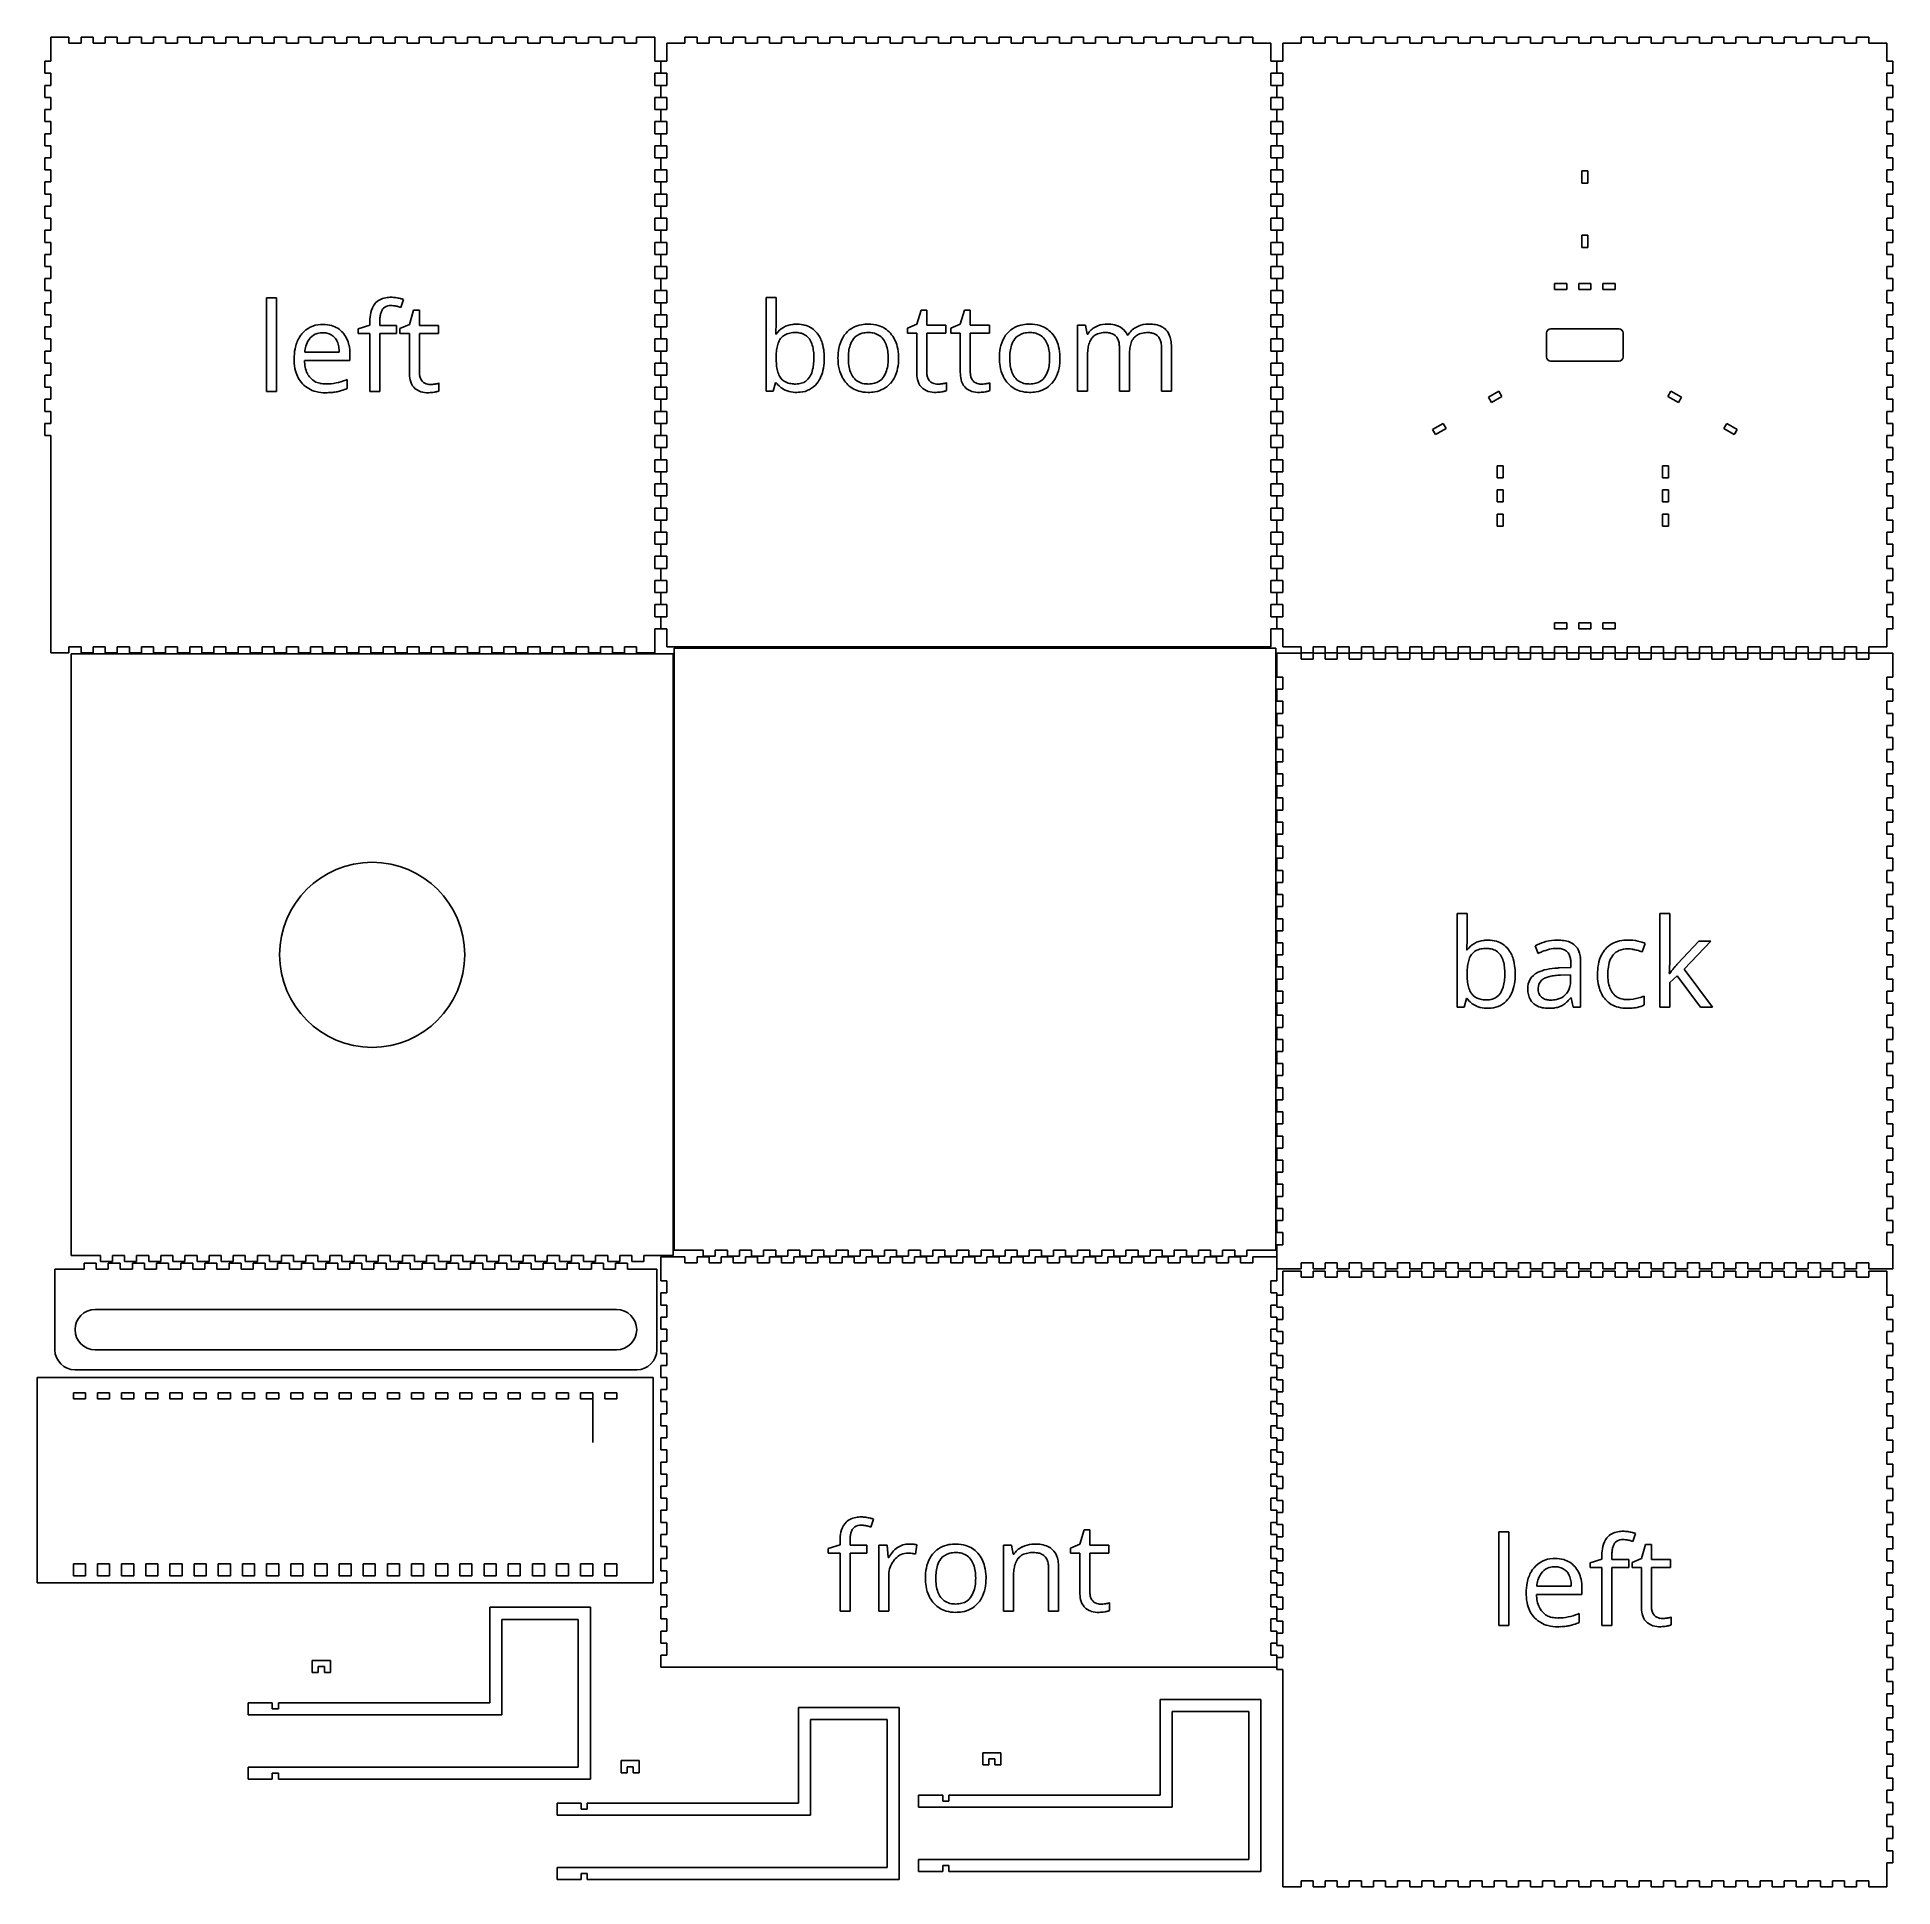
# Model space of a CAD drawing. Header units: inches. Extents: x 2290 to 3212, y 470 to 1390.
import ezdxf

# ---------------------------------------------------------------- set-up
doc = ezdxf.new("R2010")
doc.units = ezdxf.units.IN
doc.header["$MEASUREMENT"] = 0
for name, color, linetype in [('back_labelLayer', 7, 'Continuous'), ('back_outsideCutPath', 7, 'Continuous'), ('bottom_labelLayer', 7, 'Continuous'), ('bottom_outsideCutPath', 7, 'Continuous'), ('front_labelLayer', 7, 'Continuous'), ('front_outsideCutPath', 7, 'Continuous'), ('left_labelLayer', 7, 'Continuous'), ('left_outsideCutPath', 7, 'Continuous'), ('top_outsideCutPath', 7, 'Continuous')]:
    doc.layers.add(name, color=color, linetype=linetype)

msp = doc.modelspace()

# ---------------------------------------------------------------- linework, layer by layer
at = {"linetype": 'Continuous'}
for p, q in [((3057.45, 1317.1), (3057.45, 1323.1)), ((3057.45, 1323.1), (3060.45, 1323.09)), ((3058.95, 1323.1), (3060.45, 1323.1)), ((3060.45, 1323.1), (3060.45, 1317.1)), ((3060.45, 1317.1), (3057.45, 1317.1)), ((3057.45, 1291.1), (3060.45, 1291.1)), ((3057.45, 1285.1), (3057.45, 1291.1)), ((3060.45, 1291.1), (3060.45, 1285.1)), ((3060.45, 1285.1), (3057.45, 1285.1)), ((3043.95, 1264.1), (3043.95, 1267.1)), ((3043.95, 1267.1), (3049.95, 1267.1)), ((3049.95, 1264.1), (3043.95, 1264.1)), ((3049.95, 1267.1), (3049.95, 1264.1)), ((3061.95, 1267.1), (3055.95, 1267.1)), ((3055.95, 1267.1), (3055.95, 1264.1)), ((3055.95, 1264.1), (3061.95, 1264.1)), ((3061.95, 1264.1), (3061.95, 1267.1)), ((3067.95, 1264.1), (3067.95, 1267.1)), ((3067.95, 1267.1), (3073.95, 1267.1)), ((3073.95, 1264.1), (3067.95, 1264.1)), ((3073.95, 1267.1), (3073.95, 1264.1)), ((3075.95, 1244.6), (3041.95, 1244.6)), ((3039.95, 1242.6), (3039.95, 1230.6)), ((3077.95, 1230.6), (3077.95, 1242.6)), ((3041.95, 1228.6), (3075.95, 1228.6)), ((3011.01, 1210.65), (3016.2, 1213.65)), ((3012.51, 1208.05), (3011.01, 1210.65)), ((3017.7, 1211.05), (3012.51, 1208.05)), ((3016.2, 1213.65), (3017.7, 1211.05)), ((3100.21, 1211.05), (3101.71, 1213.65)), ((3105.4, 1208.05), (3100.21, 1211.05)), ((3101.71, 1213.65), (3106.9, 1210.65)), ((3106.9, 1210.65), (3105.4, 1208.05)), ((2296.95, 1083.6), (2296.95, 1191.6)), ((2983.29, 1194.65), (2988.49, 1197.65)), ((2984.04, 1193.35), (2983.29, 1194.65)), ((2984.79, 1192.05), (2983.3, 1194.66)), ((2989.99, 1195.05), (2984.79, 1192.05)), ((2988.49, 1197.65), (2989.99, 1195.05)), ((3127.92, 1195.05), (3129.42, 1197.65)), ((3133.12, 1192.05), (3127.92, 1195.05)), ((3129.42, 1197.65), (3134.62, 1194.65)), ((3134.62, 1194.65), (3133.1, 1192.06)), ((3133.87, 1193.35), (3133.12, 1192.05)), ((3015.45, 1170.6), (3015.45, 1176.6)), ((3015.45, 1176.6), (3018.45, 1176.6)), ((3018.45, 1176.6), (3018.45, 1170.6)), ((3097.45, 1176.6), (3097.45, 1170.6)), ((3100.45, 1176.6), (3097.45, 1176.6)), ((3100.45, 1170.6), (3100.45, 1176.6)), ((3018.45, 1170.6), (3015.45, 1170.6)), ((3018.45, 1164.6), (3015.45, 1164.6)), ((3015.45, 1164.6), (3015.45, 1158.6)), ((3018.45, 1158.6), (3018.45, 1164.6)), ((3097.45, 1170.6), (3100.45, 1170.6)), ((3097.45, 1164.6), (3100.45, 1164.6)), ((3097.45, 1158.6), (3097.45, 1164.6)), ((3100.45, 1164.6), (3100.45, 1158.6)), ((3015.45, 1158.6), (3018.45, 1158.6)), ((3015.45, 1146.6), (3015.45, 1152.6)), ((3015.45, 1152.6), (3018.45, 1152.6)), ((3018.45, 1152.6), (3018.45, 1146.6)), ((3100.45, 1158.6), (3097.45, 1158.6)), ((3097.45, 1152.6), (3097.45, 1146.6)), ((3100.45, 1152.6), (3097.45, 1152.6)), ((3100.45, 1146.6), (3100.45, 1152.6)), ((3018.45, 1146.6), (3015.45, 1146.6)), ((3097.45, 1146.6), (3100.45, 1146.6)), ((3043.95, 1095.6), (3043.95, 1098.6)), ((3043.95, 1098.6), (3049.95, 1098.6)), ((3049.95, 1098.6), (3049.95, 1095.6)), ((3061.95, 1098.6), (3055.95, 1098.6)), ((3055.95, 1098.6), (3055.95, 1095.6)), ((3061.95, 1095.6), (3061.95, 1098.6)), ((3067.95, 1095.6), (3067.95, 1098.6)), ((3067.95, 1098.6), (3073.95, 1098.6)), ((3073.95, 1098.6), (3073.95, 1095.6)), ((3049.95, 1095.6), (3043.95, 1095.6)), ((3055.95, 1095.6), (3061.95, 1095.6)), ((3073.95, 1095.6), (3067.95, 1095.6)), ((2902.95, 1086.6), (2602.95, 1086.6)), ((2313.47, 777.32), (2298.97, 777.32)), ((2298.97, 737.32), (2298.97, 777.32)), ((2325.47, 777.32), (2319.47, 777.32)), ((2337.47, 777.32), (2331.47, 777.32)), ((2349.47, 777.32), (2343.47, 777.32)), ((2361.47, 777.32), (2355.47, 777.32)), ((2373.47, 777.32), (2367.47, 777.32)), ((2385.47, 777.32), (2379.47, 777.32)), ((2397.47, 777.32), (2391.47, 777.32)), ((2409.47, 777.32), (2403.47, 777.32)), ((2421.47, 777.32), (2415.47, 777.32)), ((2433.47, 777.32), (2427.47, 777.32)), ((2445.47, 777.32), (2439.47, 777.32)), ((2457.47, 777.32), (2451.47, 777.32)), ((2469.47, 777.32), (2463.47, 777.32)), ((2481.47, 777.32), (2475.47, 777.32)), ((2493.47, 777.32), (2487.47, 777.32)), ((2505.47, 777.32), (2499.47, 777.32)), ((2517.47, 777.32), (2511.47, 777.32)), ((2529.47, 777.32), (2523.47, 777.32)), ((2541.47, 777.32), (2535.47, 777.32)), ((2553.47, 777.32), (2547.47, 777.32)), ((2565.47, 777.32), (2559.47, 777.32)), ((2577.47, 777.32), (2571.47, 777.32)), ((2583.47, 777.32), (2597.97, 777.32)), ((2597.97, 777.32), (2597.97, 737.32)), ((2577.97, 757.32), (2318.97, 757.32)), ((2308.97, 747.32), (2308.97, 747.32)), ((2587.97, 747.32), (2587.97, 747.32)), ((2577.97, 737.32), (2318.97, 737.32)), ((2290.13, 621.49), (2290.13, 723.49)), ((2587.97, 727.32), (2308.97, 727.32)), ((2596.13, 723.49), (2596.13, 621.49)), ((2308.13, 712.99), (2314.13, 712.99)), ((2320.13, 712.99), (2326.13, 712.99)), ((2332.13, 712.99), (2338.13, 712.99)), ((2344.13, 712.99), (2350.13, 712.99)), ((2356.13, 712.99), (2362.13, 712.99)), ((2368.13, 712.99), (2374.13, 712.99)), ((2380.13, 712.99), (2386.13, 712.99)), ((2392.13, 712.99), (2398.13, 712.99)), ((2404.13, 712.99), (2410.13, 712.99)), ((2416.13, 712.99), (2422.13, 712.99)), ((2428.13, 712.99), (2434.13, 712.99)), ((2440.13, 712.99), (2446.13, 712.99)), ((2452.13, 712.99), (2458.13, 712.99)), ((2464.13, 712.99), (2470.13, 712.99)), ((2476.13, 712.99), (2482.13, 712.99)), ((2488.13, 712.99), (2494.13, 712.99)), ((2500.13, 712.99), (2506.13, 712.99)), ((2512.13, 712.99), (2518.13, 712.99)), ((2524.13, 712.99), (2530.13, 712.99)), ((2536.13, 712.99), (2542.13, 712.99)), ((2548.13, 712.99), (2554.13, 712.99)), ((2560.13, 712.99), (2566.13, 712.99)), ((2566.13, 712.99), (2566.13, 691.26)), ((2572.13, 712.99), (2578.13, 712.99)), ((2596.13, 621.49), (2290.13, 621.49)), ((2308.13, 624.99), (2314.13, 624.99)), ((2320.13, 624.99), (2326.13, 624.99)), ((2332.13, 624.99), (2338.13, 624.99)), ((2344.13, 624.99), (2350.13, 624.99)), ((2356.13, 624.99), (2362.13, 624.99)), ((2368.13, 624.99), (2374.13, 624.99)), ((2380.13, 624.99), (2386.13, 624.99)), ((2392.13, 624.99), (2398.13, 624.99)), ((2404.13, 624.99), (2410.13, 624.99)), ((2416.13, 624.99), (2422.13, 624.99)), ((2428.13, 624.99), (2434.13, 624.99)), ((2440.13, 624.99), (2446.13, 624.99)), ((2452.13, 624.99), (2458.13, 624.99)), ((2464.13, 624.99), (2470.13, 624.99)), ((2476.13, 624.99), (2482.13, 624.99)), ((2488.13, 624.99), (2494.13, 624.99)), ((2500.13, 624.99), (2506.13, 624.99)), ((2512.13, 624.99), (2518.13, 624.99)), ((2524.13, 624.99), (2530.13, 624.99)), ((2536.13, 624.99), (2542.13, 624.99)), ((2548.13, 624.99), (2554.13, 624.99)), ((2560.13, 624.99), (2566.13, 624.99)), ((2572.13, 624.99), (2578.13, 624.99)), ((2905.95, 579.53), (2602.95, 579.53)), ((2908.95, 470.4), (2908.95, 578.4))]:
    msp.add_line(p, q, dxfattribs=at)
for p, q in [((2564.96, 609.35), (2514.96, 609.35)), ((2514.96, 609.35), (2514.96, 561.85)), ((2564.96, 523.85), (2564.96, 609.35)), ((2558.96, 603.35), (2520.96, 603.35)), ((2520.96, 603.35), (2520.96, 555.85)), ((2558.96, 529.85), (2558.96, 603.35)), ((2429.81, 582.93), (2426.81, 582.93)), ((2426.81, 582.93), (2426.81, 576.93)), ((2435.81, 582.93), (2429.81, 582.93)), ((2435.81, 576.93), (2435.81, 582.93)), ((2426.81, 576.93), (2429.81, 576.93)), ((2432.81, 579.93), (2429.81, 579.93)), ((2429.81, 579.93), (2429.81, 576.93)), ((2432.81, 579.93), (2432.81, 576.93)), ((2432.81, 576.93), (2435.81, 576.93)), ((2898.02, 563.49), (2848.02, 563.49)), ((2848.02, 563.49), (2848.02, 515.99)), ((2898.02, 477.99), (2898.02, 563.49)), ((2394.96, 561.85), (2406.96, 561.85)), ((2394.96, 555.85), (2394.96, 561.85)), ((2394.96, 555.85), (2520.96, 555.85)), ((2406.96, 561.85), (2406.96, 558.85)), ((2406.96, 558.85), (2409.96, 558.85)), ((2409.96, 561.85), (2514.96, 561.85)), ((2409.96, 558.85), (2409.96, 561.85)), ((2718.38, 559.56), (2668.38, 559.56)), ((2668.38, 559.56), (2668.38, 512.06)), ((2712.38, 553.56), (2674.38, 553.56)), ((2674.38, 553.56), (2674.38, 506.06)), ((2712.38, 480.06), (2712.38, 553.56)), ((2718.38, 474.06), (2718.38, 559.56)), ((2892.02, 557.49), (2854.02, 557.49)), ((2854.02, 557.49), (2854.02, 509.99)), ((2892.02, 483.99), (2892.02, 557.49)), ((2762.87, 537.07), (2759.87, 537.07)), ((2759.87, 537.07), (2759.87, 531.07)), ((2768.87, 537.07), (2762.87, 537.07)), ((2768.87, 531.07), (2768.87, 537.07)), ((2394.96, 529.85), (2558.96, 529.85)), ((2394.96, 523.85), (2394.96, 529.85)), ((2406.96, 523.85), (2406.96, 526.85)), ((2406.96, 526.85), (2409.96, 526.85)), ((2409.96, 526.85), (2409.96, 523.85)), ((2583.23, 533.14), (2580.23, 533.14)), ((2580.23, 533.14), (2580.23, 527.14)), ((2580.23, 527.14), (2583.23, 527.14)), ((2589.23, 533.14), (2583.23, 533.14)), ((2586.23, 530.14), (2583.23, 530.14)), ((2583.23, 530.14), (2583.23, 527.14)), ((2586.23, 530.14), (2586.23, 527.14)), ((2586.23, 527.14), (2589.23, 527.14)), ((2589.23, 527.14), (2589.23, 533.14)), ((2759.87, 531.07), (2762.87, 531.07)), ((2765.87, 534.07), (2762.87, 534.07)), ((2762.87, 534.07), (2762.87, 531.07)), ((2765.87, 534.07), (2765.87, 531.07)), ((2765.87, 531.07), (2768.87, 531.07)), ((2394.96, 523.85), (2406.96, 523.85)), ((2409.96, 523.85), (2564.96, 523.85)), ((2548.38, 512.06), (2560.38, 512.06)), ((2548.38, 506.06), (2548.38, 512.06)), ((2560.38, 512.06), (2560.38, 509.06)), ((2560.38, 509.06), (2563.38, 509.06)), ((2563.38, 512.06), (2668.38, 512.06)), ((2563.38, 509.06), (2563.38, 512.06)), ((2728.02, 515.99), (2740.02, 515.99)), ((2728.02, 509.99), (2728.02, 515.99)), ((2728.02, 509.99), (2854.02, 509.99)), ((2740.02, 515.99), (2740.02, 512.99)), ((2740.02, 512.99), (2743.02, 512.99)), ((2743.02, 515.99), (2848.02, 515.99)), ((2743.02, 512.99), (2743.02, 515.99)), ((2548.38, 506.06), (2674.38, 506.06)), ((2548.38, 480.06), (2712.38, 480.06)), ((2548.38, 474.06), (2548.38, 480.06)), ((2728.02, 483.99), (2892.02, 483.99)), ((2728.02, 477.99), (2728.02, 483.99)), ((2740.02, 477.99), (2740.02, 480.99)), ((2740.02, 480.99), (2743.02, 480.99)), ((2743.02, 480.99), (2743.02, 477.99)), ((2548.38, 474.06), (2560.38, 474.06)), ((2560.38, 474.06), (2560.38, 477.06)), ((2560.38, 477.06), (2563.38, 477.06)), ((2563.38, 477.06), (2563.38, 474.06)), ((2563.38, 474.06), (2718.38, 474.06)), ((2728.02, 477.99), (2740.02, 477.99)), ((2743.02, 477.99), (2898.02, 477.99))]:
    msp.add_line(p, q)
msp.add_circle((2456.56, 933.59), 46, dxfattribs=at)
for centre, radius, start, end in [((3041.95, 1242.6), 2, 90, 180), ((3075.95, 1242.6), 2, 0, 90), ((3041.95, 1230.6), 2, 180, 270), ((3075.95, 1230.6), 2, 270, 0), ((2318.97, 747.32), 10, 90, 180), ((2577.97, 747.32), 10, 0, 90), ((2318.97, 747.32), 10, 180, 270), ((2577.97, 747.32), 10, 270, 0), ((2308.97, 737.32), 10, 180, 270), ((2587.97, 737.32), 10, 270, 0)]:
    msp.add_arc(centre, radius, start, end, dxfattribs=at)
at = {"layer": 'back_labelLayer'}
for p, q in [((2995.51, 907.58), (2995.51, 954.07)), ((2995.51, 954.07), (3000.47, 954.07)), ((3000.47, 954.07), (3000.47, 942.78)), ((3096.19, 907.58), (3096.19, 954.07)), ((3096.19, 954.07), (3101.09, 954.07)), ((3101.09, 954.07), (3101.09, 929.42)), ((3105, 929.12), (3115.58, 940.33)), ((3121.47, 940.33), (3108.2, 926.37)), ((3115.58, 940.33), (3121.47, 940.33)), ((3000.23, 935.97), (3000.47, 935.97)), ((3035.77, 934.26), (3034.24, 938.06)), ((3088.9, 939.22), (3087.37, 935.01)), ((3046.43, 927.03), (3051.99, 927.21)), ((3051.87, 923.68), (3046.91, 923.47)), ((3051.87, 920.73), (3051.87, 923.68)), ((3051.99, 927.21), (3051.99, 929.24)), ((3056.83, 929.93), (3056.83, 907.58)), ((3100.85, 924.34), (3101.09, 924.34)), ((3104.82, 923.06), (3101.09, 919.83)), ((3116.39, 907.58), (3104.82, 923.06)), ((3108.2, 926.37), (3122.4, 907.58)), ((3088.42, 913.08), (3088.42, 908.68)), ((3101.09, 919.83), (3101.09, 907.58)), ((2999.07, 907.58), (2995.51, 907.58)), ((3000.11, 911.79), (2999.07, 907.58)), ((3000.47, 911.79), (3000.11, 911.79)), ((3052.17, 912.24), (3051.93, 912.24)), ((3053.16, 907.58), (3052.17, 912.24)), ((3056.83, 907.58), (3053.16, 907.58)), ((3101.09, 907.58), (3096.19, 907.58)), ((3122.4, 907.58), (3116.39, 907.58))]:
    msp.add_line(p, q, dxfattribs=at)
for centre, radius, start, end in [((2897.05, 942.69), 103.42, 358.11233, 0.04843), ((3009.72, 929.51), 11.28, 95.18351, 145.1109), ((3010.72, 923.92), 16.94, 89.87434, 96.81454), ((3010.9, 925.71), 15.16, 74.23933, 90.56238), ((3011.9, 929.38), 11.35, 38.56313, 74.06704), ((3045.36, 917.89), 22.97, 90.07144, 104.65211), ((3045.45, 919.92), 20.95, 81.56798, 90.32491), ((3046.66, 927.81), 12.97, 68.22734, 81.74943), ((3078.78, 927.9), 12.84, 101.49129, 138.31339), ((3080.33, 921.45), 19.47, 89.58919, 102.17877), ((3080.45, 918.54), 22.39, 77.77024, 89.94754), ((3080.03, 916.2), 24.76, 74.67969, 77.95786), ((2938.45, 940.86), 61.98, 355.47164, 355.65276), ((2925.83, 941.73), 74.62, 355.72386, 358.1259), ((3016.15, 926.38), 15.52, 160.89263, 171.23343), ((3009.53, 928.73), 8.49, 143.33823, 161.25599), ((3007.94, 929.78), 6.6, 120.14028, 142.4249), ((3008.9, 927.99), 8.63, 100.44694, 119.67007), ((3009.93, 922.77), 13.94, 89.57313, 100.73243), ((3010.11, 925.24), 11.47, 78.67813, 90.37496), ((3011.08, 929.37), 7.23, 35.54084, 79.80112), ((3010.27, 928.79), 8.23, 32.7034, 35.52421), ((3008.05, 927.52), 10.78, 15.77794, 32.01513), ((3009.32, 927.38), 14.62, 16.47093, 38.40753), ((3001.89, 925.05), 22.41, 5.13385, 16.79734), ((3045.1, 917.93), 22.87, 106.35686, 118.33499), ((3050.31, 904.39), 33.22, 112.21223, 115.9641), ((3047.05, 912.61), 24.38, 103.62265, 112.432), ((3046.07, 914.92), 26.03, 104.51622, 106.54897), ((3045.16, 920.62), 16.15, 90.44846, 103.76655), ((3045.07, 924.52), 12.26, 83.65068, 90.1753), ((3045.57, 928.63), 8.11, 70.57162, 83.99287), ((3046.63, 931.52), 5.04, 42.72954, 71.03803), ((3046.18, 931.27), 5.54, 20.40941, 41.44794), ((3043.13, 930.1), 8.8, 7.82727, 20.60416), ((3048.34, 932.01), 8.44, 47.86832, 68.29341), ((3037.74, 929.32), 14.25, 359.69333, 8.00358), ((3048.62, 932.55), 7.86, 19.2331, 46.67412), ((3044.06, 930.86), 12.72, 6.3379, 19.68154), ((3037.31, 930), 19.52, 359.80267, 6.65834), ((3083.07, 925.68), 17.68, 153.08752, 170.10514), ((3079.46, 927.41), 13.68, 138.65501, 152.68536), ((3079.32, 928.12), 8.32, 114.42657, 161.66328), ((3080.1, 925.53), 11, 88.7194, 112.56677), ((3080.35, 925.54), 11, 87.67491, 89.97486), ((3080.17, 922.32), 14.22, 81.691, 87.5079), ((3079.28, 916.11), 20.49, 77.29989, 81.73454), ((3078.06, 910.37), 26.36, 74.78017, 77.44974), ((3079.22, 914.5), 22.07, 68.32945, 74.88312), ((3082.31, 924.49), 16.16, 70.09456, 74.73862), ((3084.49, 930.46), 9.81, 63.50341, 70.18614), ((3085.53, 932.64), 7.39, 62.92806, 63.1881), ((3038.69, 924.01), 38.22, 177.61767, 180.04254), ((3033.27, 923.85), 32.8, 179.77627, 185.70752), ((3027.2, 924.6), 26.71, 171.06678, 177.84569), ((3000.94, 925.43), 18.2, 6.16487, 16.03963), ((2989.9, 924.16), 29.31, 359.76808, 6.30952), ((2990.79, 923.93), 28.42, 353.49348, 0.22055), ((2995.27, 923.81), 29.08, 350.65628, 0.33803), ((2992.51, 924.05), 31.84, 359.87793, 5.40936), ((3039.14, 916.98), 8.58, 115.49046, 182.35681), ((3043.44, 909.1), 17.56, 101.35682, 117.07987), ((3042.38, 915.15), 7.62, 113.58864, 121.68049), ((3044.22, 910.76), 12.38, 102.79955, 113.2433), ((3046.89, 892.97), 34.05, 92.46963, 101.70649), ((3046.45, 901.28), 22.11, 96.35454, 102.99533), ((3048.09, 887.07), 36.42, 91.85648, 96.44784), ((3047.88, 878.6), 48.46, 91.71647, 92.90957), ((3092.6, 923.92), 27.37, 169.89784, 180.36889), ((3095.22, 923.71), 29.99, 179.93885, 183.9815), ((3097.78, 923.88), 27.41, 174.53098, 180.15495), ((3094.39, 923.68), 24.02, 179.70413, 188.07437), ((3087.09, 925.08), 16.66, 160.14184, 175.13681), ((2897.51, 938.49), 203.83, 356.02043, 356.05537), ((2939.84, 935.63), 161.41, 356.03294, 356.64426), ((3003.83, 931.9), 97.31, 356.63251, 357.49102), ((3042.31, 930.2), 58.78, 357.50417, 358.33071), ((3068.03, 929.48), 33.06, 358.27393, 359.89276), ((3125.06, 907.38), 29.37, 142.32339, 144.70753), ((3140.7, 895.31), 49.12, 140.43313, 142.33656), ((3161.08, 878.54), 75.51, 139.27991, 140.47032), ((3184.64, 858.28), 106.59, 138.34175, 139.28774), ((3020.34, 922.52), 19.8, 185.59248, 194.20507), ((3012.06, 920.37), 11.24, 193.94304, 208.02184), ((3008.71, 918.67), 7.48, 208.55365, 217.56054), ((3008.43, 918.55), 7.2, 218.16904, 253.80472), ((3011, 918.37), 7.13, 286.01629, 326.84973), ((3007.45, 920.72), 11.39, 326.7105, 343.66618), ((3000.81, 922.74), 18.33, 343.41714, 353.63691), ((3009.87, 920.16), 13.94, 321.31615, 335.54361), ((3005.4, 922.09), 18.8, 335.83059, 350.82548), ((3043.05, 916.53), 12.48, 179.54573, 192.69493), ((3038.84, 915.5), 8.15, 192.08277, 227.45208), ((3042.85, 916.51), 7.09, 179.52659, 192.77873), ((3043.6, 916.6), 7.83, 171.21219, 180.20582), ((3041.1, 917.1), 5.29, 120.9734, 172.41798), ((3040.46, 915.93), 4.62, 192.32645, 222.05798), ((3040.28, 915.83), 4.42, 222.58051, 229.25469), ((3043.05, 920.31), 9.13, 281.71209, 306.45939), ((3043.49, 919.59), 8.28, 306.98812, 313.85594), ((3043.44, 919.57), 8.31, 314.18919, 347.42699), ((3039.28, 920.61), 12.6, 346.91776, 0.28246), ((3036.08, 920.73), 15.79, 359.81785, 359.99988), ((3087.15, 923), 21.89, 183.59138, 196.35395), ((3079.94, 920.8), 14.35, 196.01666, 221.13492), ((3085.74, 922.41), 15.28, 187.93153, 200.38854), ((3081.06, 920.68), 10.29, 200.41835, 216.63927), ((3079.1, 919.28), 7.88, 216.96954, 261.3103), ((3078.66, 936.79), 25.64, 286.04606, 292.36539), ((3009.41, 918.18), 10.99, 215.58502, 245.83617), ((3010.24, 920.12), 13.09, 245.98016, 255.54559), ((3009.77, 922.67), 11.52, 253.13824, 266.84832), ((3010.67, 922.03), 15.05, 255.77554, 270.31855), ((3010.14, 927.08), 15.95, 266.37756, 270.05105), ((3010.26, 921.02), 9.89, 269.38689, 285.86307), ((3010.78, 923.8), 16.82, 269.92257, 275.54817), ((3011.57, 918.77), 11.74, 274.06401, 321.4081), ((3039.07, 915.81), 8.54, 227.76894, 237.80501), ((3039.8, 917.14), 10.06, 238.32731, 258.91838), ((3040.88, 916.6), 5.4, 229.78371, 254.27242), ((3040.86, 922.2), 15.22, 258.67197, 270.40475), ((3041.68, 919.28), 8.19, 253.93967, 266.45338), ((3040.98, 929.3), 22.32, 269.95391, 273.1491), ((3041.94, 922.23), 11.16, 266.07832, 270.059), ((3042.05, 924.73), 13.66, 269.57921, 282.04136), ((3041.35, 923.85), 16.86, 272.9335, 281.41392), ((3042.44, 918.54), 11.44, 281.29795, 293.73137), ((3043.27, 916.39), 9.14, 294.39327, 304.73715), ((3040.84, 919.85), 13.36, 304.84857, 314.85308), ((3035.79, 924.98), 20.56, 314.7445, 321.70718), ((3078.5, 919.74), 12.57, 221.79763, 256.80205), ((3079.98, 925.52), 18.54, 256.42438, 270.48898), ((3079.97, 923.31), 12, 260.13594, 270.26922), ((3079.93, 932.08), 20.77, 270.26584, 286.28914), ((3080.16, 934.18), 27.2, 269.96552, 272.86429), ((3080.57, 927.8), 20.81, 272.59806, 282.18784), ((3082.02, 921.26), 14.11, 282.03442, 296.94545)]:
    msp.add_arc(centre, radius, start, end, dxfattribs=at)
at = {"layer": 'back_outsideCutPath'}
for p, q in [((2905.95, 1083.53), (2905.95, 1071.53)), ((2917.95, 1083.53), (2905.95, 1083.53)), ((2917.95, 1080.53), (2917.95, 1083.53)), ((2923.95, 1080.53), (2917.95, 1080.53)), ((2929.95, 1083.53), (2923.95, 1083.53)), ((2923.95, 1083.53), (2923.95, 1080.53)), ((2929.95, 1080.53), (2929.95, 1083.53)), ((2935.95, 1080.53), (2929.95, 1080.53)), ((2941.95, 1083.53), (2935.95, 1083.53)), ((2935.95, 1083.53), (2935.95, 1080.53)), ((2941.95, 1080.53), (2941.95, 1083.53)), ((2947.95, 1080.53), (2941.95, 1080.53)), ((2953.95, 1083.53), (2947.95, 1083.53)), ((2947.95, 1083.53), (2947.95, 1080.53)), ((2953.95, 1080.53), (2953.95, 1083.53)), ((2959.95, 1080.53), (2953.95, 1080.53)), ((2965.95, 1083.53), (2959.95, 1083.53)), ((2959.95, 1083.53), (2959.95, 1080.53)), ((2965.95, 1080.53), (2965.95, 1083.53)), ((2971.95, 1080.53), (2965.95, 1080.53)), ((2977.95, 1083.53), (2971.95, 1083.53)), ((2971.95, 1083.53), (2971.95, 1080.53)), ((2977.95, 1080.53), (2977.95, 1083.53)), ((2983.95, 1080.53), (2977.95, 1080.53)), ((2989.95, 1083.53), (2983.95, 1083.53)), ((2983.95, 1083.53), (2983.95, 1080.53)), ((2989.95, 1080.53), (2989.95, 1083.53)), ((2995.95, 1080.53), (2989.95, 1080.53)), ((3001.95, 1083.53), (2995.95, 1083.53)), ((2995.95, 1083.53), (2995.95, 1080.53)), ((3001.95, 1080.53), (3001.95, 1083.53)), ((3007.95, 1080.53), (3001.95, 1080.53)), ((3013.95, 1083.53), (3007.95, 1083.53)), ((3007.95, 1083.53), (3007.95, 1080.53)), ((3013.95, 1080.53), (3013.95, 1083.53)), ((3019.95, 1080.53), (3013.95, 1080.53)), ((3025.95, 1083.53), (3019.95, 1083.53)), ((3019.95, 1083.53), (3019.95, 1080.53)), ((3025.95, 1080.53), (3025.95, 1083.53)), ((3031.95, 1080.53), (3025.95, 1080.53)), ((3037.95, 1083.53), (3031.95, 1083.53)), ((3031.95, 1083.53), (3031.95, 1080.53)), ((3037.95, 1080.53), (3037.95, 1083.53)), ((3043.95, 1080.53), (3037.95, 1080.53)), ((3049.95, 1083.53), (3043.95, 1083.53)), ((3043.95, 1083.53), (3043.95, 1080.53)), ((3049.95, 1080.53), (3049.95, 1083.53)), ((3055.95, 1080.53), (3049.95, 1080.53)), ((3061.95, 1083.53), (3055.95, 1083.53)), ((3055.95, 1083.53), (3055.95, 1080.53)), ((3061.95, 1080.53), (3061.95, 1083.53)), ((3067.95, 1080.53), (3061.95, 1080.53)), ((3073.95, 1083.53), (3067.95, 1083.53)), ((3067.95, 1083.53), (3067.95, 1080.53)), ((3073.95, 1080.53), (3073.95, 1083.53)), ((3079.95, 1080.53), (3073.95, 1080.53)), ((3085.95, 1083.53), (3079.95, 1083.53)), ((3079.95, 1083.53), (3079.95, 1080.53)), ((3085.95, 1080.53), (3085.95, 1083.53)), ((3091.95, 1080.53), (3085.95, 1080.53)), ((3097.95, 1083.53), (3091.95, 1083.53)), ((3091.95, 1083.53), (3091.95, 1080.53)), ((3097.95, 1080.53), (3097.95, 1083.53)), ((3103.95, 1080.53), (3097.95, 1080.53)), ((3109.95, 1083.53), (3103.95, 1083.53)), ((3103.95, 1083.53), (3103.95, 1080.53)), ((3109.95, 1080.53), (3109.95, 1083.53)), ((3115.95, 1080.53), (3109.95, 1080.53)), ((3121.95, 1083.53), (3115.95, 1083.53)), ((3115.95, 1083.53), (3115.95, 1080.53)), ((3121.95, 1080.53), (3121.95, 1083.53)), ((3127.95, 1080.53), (3121.95, 1080.53)), ((3133.95, 1083.53), (3127.95, 1083.53)), ((3127.95, 1083.53), (3127.95, 1080.53)), ((3133.95, 1080.53), (3133.95, 1083.53)), ((3139.95, 1080.53), (3133.95, 1080.53)), ((3145.95, 1083.53), (3139.95, 1083.53)), ((3139.95, 1083.53), (3139.95, 1080.53)), ((3145.95, 1080.53), (3145.95, 1083.53)), ((3151.95, 1080.53), (3145.95, 1080.53)), ((3157.95, 1083.53), (3151.95, 1083.53)), ((3151.95, 1083.53), (3151.95, 1080.53)), ((3157.95, 1080.53), (3157.95, 1083.53)), ((3163.95, 1080.53), (3157.95, 1080.53)), ((3169.95, 1083.53), (3163.95, 1083.53)), ((3163.95, 1083.53), (3163.95, 1080.53)), ((3169.95, 1080.53), (3169.95, 1083.53)), ((3175.95, 1080.53), (3169.95, 1080.53)), ((3181.95, 1083.53), (3175.95, 1083.53)), ((3175.95, 1083.53), (3175.95, 1080.53)), ((3181.95, 1080.53), (3181.95, 1083.53)), ((3187.95, 1080.53), (3181.95, 1080.53)), ((3193.95, 1083.53), (3187.95, 1083.53)), ((3187.95, 1083.53), (3187.95, 1080.53)), ((3193.95, 1080.53), (3193.95, 1083.53)), ((3199.95, 1080.53), (3193.95, 1080.53)), ((3211.95, 1083.53), (3199.95, 1083.53)), ((3199.95, 1083.53), (3199.95, 1080.53)), ((3211.95, 1071.53), (3211.95, 1083.53)), ((2905.95, 1071.53), (2908.95, 1071.53)), ((2908.95, 1071.53), (2908.95, 1065.53)), ((3208.95, 1065.53), (3208.95, 1071.53)), ((3208.95, 1071.53), (3211.95, 1071.53)), ((2908.95, 1065.53), (2905.95, 1065.53)), ((2905.95, 1065.53), (2905.95, 1059.53)), ((3211.95, 1065.53), (3208.95, 1065.53)), ((3211.95, 1059.53), (3211.95, 1065.53)), ((2905.95, 1059.53), (2908.95, 1059.53)), ((2908.95, 1053.53), (2905.95, 1053.53)), ((2905.95, 1053.53), (2905.95, 1047.53)), ((2908.95, 1059.53), (2908.95, 1053.53)), ((3208.95, 1053.53), (3208.95, 1059.53)), ((3208.95, 1059.53), (3211.95, 1059.53)), ((3211.95, 1053.53), (3208.95, 1053.53)), ((3211.95, 1047.53), (3211.95, 1053.53)), ((2905.95, 1047.53), (2908.95, 1047.53)), ((2908.95, 1047.53), (2908.95, 1041.53)), ((3208.95, 1041.53), (3208.95, 1047.53)), ((3208.95, 1047.53), (3211.95, 1047.53)), ((2908.95, 1041.53), (2905.95, 1041.53)), ((2905.95, 1041.53), (2905.95, 1035.53)), ((2905.95, 1035.53), (2908.95, 1035.53)), ((2908.95, 1035.53), (2908.95, 1029.53)), ((3211.95, 1041.53), (3208.95, 1041.53)), ((3208.95, 1029.53), (3208.95, 1035.53)), ((3208.95, 1035.53), (3211.95, 1035.53)), ((3211.95, 1035.53), (3211.95, 1041.53)), ((2908.95, 1029.53), (2905.95, 1029.53)), ((2905.95, 1029.53), (2905.95, 1023.53)), ((2905.95, 1023.53), (2908.95, 1023.53)), ((2908.95, 1023.53), (2908.95, 1017.53)), ((3211.95, 1029.53), (3208.95, 1029.53)), ((3208.95, 1017.53), (3208.95, 1023.53)), ((3208.95, 1023.53), (3211.95, 1023.53)), ((3211.95, 1023.53), (3211.95, 1029.53)), ((2908.95, 1017.53), (2905.95, 1017.53)), ((2905.95, 1017.53), (2905.95, 1011.53)), ((3211.95, 1017.53), (3208.95, 1017.53)), ((3211.95, 1011.53), (3211.95, 1017.53)), ((2905.95, 1011.53), (2908.95, 1011.53)), ((2908.95, 1005.53), (2905.95, 1005.53)), ((2905.95, 1005.53), (2905.95, 999.53)), ((2908.95, 1011.53), (2908.95, 1005.53)), ((3208.95, 1005.53), (3208.95, 1011.53)), ((3208.95, 1011.53), (3211.95, 1011.53)), ((3211.95, 1005.53), (3208.95, 1005.53)), ((3211.95, 999.53), (3211.95, 1005.53)), ((2905.95, 999.53), (2908.95, 999.53)), ((2908.95, 999.53), (2908.95, 993.53)), ((3208.95, 993.53), (3208.95, 999.53)), ((3208.95, 999.53), (3211.95, 999.53)), ((2908.95, 993.53), (2905.95, 993.53)), ((2905.95, 993.53), (2905.95, 987.53)), ((2905.95, 987.53), (2908.95, 987.53)), ((2908.95, 987.53), (2908.95, 981.53)), ((3211.95, 993.53), (3208.95, 993.53)), ((3208.95, 981.53), (3208.95, 987.53)), ((3208.95, 987.53), (3211.95, 987.53)), ((3211.95, 987.53), (3211.95, 993.53)), ((2908.95, 981.53), (2905.95, 981.53)), ((2905.95, 981.53), (2905.95, 975.53)), ((3211.95, 981.53), (3208.95, 981.53)), ((3211.95, 975.53), (3211.95, 981.53)), ((2905.95, 975.53), (2908.95, 975.53)), ((2908.95, 969.53), (2905.95, 969.53)), ((2905.95, 969.53), (2905.95, 963.53)), ((2908.95, 975.53), (2908.95, 969.53)), ((3208.95, 969.53), (3208.95, 975.53)), ((3208.95, 975.53), (3211.95, 975.53)), ((3211.95, 969.53), (3208.95, 969.53)), ((3211.95, 963.53), (3211.95, 969.53)), ((2905.95, 963.53), (2908.95, 963.53)), ((2908.95, 963.53), (2908.95, 957.53)), ((3208.95, 957.53), (3208.95, 963.53)), ((3208.95, 963.53), (3211.95, 963.53)), ((2908.95, 957.53), (2905.95, 957.53)), ((2905.95, 957.53), (2905.95, 951.53)), ((2905.95, 951.53), (2908.95, 951.53)), ((2908.95, 951.53), (2908.95, 945.53)), ((3211.95, 957.53), (3208.95, 957.53)), ((3208.95, 945.53), (3208.95, 951.53)), ((3208.95, 951.53), (3211.95, 951.53)), ((3211.95, 951.53), (3211.95, 957.53)), ((2908.95, 945.53), (2905.95, 945.53)), ((2905.95, 945.53), (2905.95, 939.53)), ((3211.95, 945.53), (3208.95, 945.53)), ((3211.95, 939.53), (3211.95, 945.53)), ((2905.95, 939.53), (2908.95, 939.53)), ((2908.95, 933.53), (2905.95, 933.53)), ((2905.95, 933.53), (2905.95, 927.53)), ((2908.95, 939.53), (2908.95, 933.53)), ((3208.95, 933.53), (3208.95, 939.53)), ((3208.95, 939.53), (3211.95, 939.53)), ((3211.95, 933.53), (3208.95, 933.53)), ((3211.95, 927.53), (3211.95, 933.53)), ((2905.95, 927.53), (2908.95, 927.53)), ((2908.95, 927.53), (2908.95, 921.53)), ((3208.95, 921.53), (3208.95, 927.53)), ((3208.95, 927.53), (3211.95, 927.53)), ((2908.95, 921.53), (2905.95, 921.53)), ((2905.95, 921.53), (2905.95, 915.53)), ((2905.95, 915.53), (2908.95, 915.53)), ((2908.95, 915.53), (2908.95, 909.53)), ((3211.95, 921.53), (3208.95, 921.53)), ((3208.95, 909.53), (3208.95, 915.53)), ((3208.95, 915.53), (3211.95, 915.53)), ((3211.95, 915.53), (3211.95, 921.53)), ((2908.95, 909.53), (2905.95, 909.53)), ((2905.95, 909.53), (2905.95, 903.53)), ((2905.95, 903.53), (2908.95, 903.53)), ((2908.95, 903.53), (2908.95, 897.53)), ((3211.95, 909.53), (3208.95, 909.53)), ((3208.95, 897.53), (3208.95, 903.53)), ((3208.95, 903.53), (3211.95, 903.53)), ((3211.95, 903.53), (3211.95, 909.53)), ((2908.95, 897.53), (2905.95, 897.53)), ((2905.95, 897.53), (2905.95, 891.53)), ((3211.95, 897.53), (3208.95, 897.53)), ((3211.95, 891.53), (3211.95, 897.53)), ((2905.95, 891.53), (2908.95, 891.53)), ((2908.95, 885.53), (2905.95, 885.53)), ((2905.95, 885.53), (2905.95, 879.53)), ((2908.95, 891.53), (2908.95, 885.53)), ((3208.95, 885.53), (3208.95, 891.53)), ((3208.95, 891.53), (3211.95, 891.53)), ((3211.95, 885.53), (3208.95, 885.53)), ((3211.95, 879.53), (3211.95, 885.53)), ((2905.95, 879.53), (2908.95, 879.53)), ((2908.95, 879.53), (2908.95, 873.53)), ((3208.95, 873.53), (3208.95, 879.53)), ((3208.95, 879.53), (3211.95, 879.53)), ((2908.95, 873.53), (2905.95, 873.53)), ((2905.95, 873.53), (2905.95, 867.53)), ((2905.95, 867.53), (2908.95, 867.53)), ((2908.95, 867.53), (2908.95, 861.53)), ((3211.95, 873.53), (3208.95, 873.53)), ((3208.95, 861.53), (3208.95, 867.53)), ((3208.95, 867.53), (3211.95, 867.53)), ((3211.95, 867.53), (3211.95, 873.53)), ((2908.95, 861.53), (2905.95, 861.53)), ((2905.95, 861.53), (2905.95, 855.53)), ((3211.95, 861.53), (3208.95, 861.53)), ((3211.95, 855.53), (3211.95, 861.53)), ((2905.95, 855.53), (2908.95, 855.53)), ((2908.95, 849.53), (2905.95, 849.53)), ((2905.95, 849.53), (2905.95, 843.53)), ((2908.95, 855.53), (2908.95, 849.53)), ((3208.95, 849.53), (3208.95, 855.53)), ((3208.95, 855.53), (3211.95, 855.53)), ((3211.95, 849.53), (3208.95, 849.53)), ((3211.95, 843.53), (3211.95, 849.53)), ((2905.95, 843.53), (2908.95, 843.53)), ((2908.95, 843.53), (2908.95, 837.53)), ((3208.95, 837.53), (3208.95, 843.53)), ((3208.95, 843.53), (3211.95, 843.53)), ((2908.95, 837.53), (2905.95, 837.53)), ((2905.95, 837.53), (2905.95, 831.53)), ((2905.95, 831.53), (2908.95, 831.53)), ((2908.95, 831.53), (2908.95, 825.53)), ((3211.95, 837.53), (3208.95, 837.53)), ((3208.95, 825.53), (3208.95, 831.53)), ((3208.95, 831.53), (3211.95, 831.53)), ((3211.95, 831.53), (3211.95, 837.53)), ((2908.95, 825.53), (2905.95, 825.53)), ((2905.95, 825.53), (2905.95, 819.53)), ((3211.95, 825.53), (3208.95, 825.53)), ((3211.95, 819.53), (3211.95, 825.53)), ((2905.95, 819.53), (2908.95, 819.53)), ((2908.95, 813.53), (2905.95, 813.53)), ((2905.95, 813.53), (2905.95, 807.53)), ((2908.95, 819.53), (2908.95, 813.53)), ((3208.95, 813.53), (3208.95, 819.53)), ((3208.95, 819.53), (3211.95, 819.53)), ((3211.95, 813.53), (3208.95, 813.53)), ((3211.95, 807.53), (3211.95, 813.53)), ((2905.95, 807.53), (2908.95, 807.53)), ((2908.95, 807.53), (2908.95, 801.53)), ((3208.95, 801.53), (3208.95, 807.53)), ((3208.95, 807.53), (3211.95, 807.53)), ((2908.95, 801.53), (2905.95, 801.53)), ((2905.95, 801.53), (2905.95, 795.53)), ((2905.95, 795.53), (2908.95, 795.53)), ((2908.95, 795.53), (2908.95, 789.53)), ((3211.95, 801.53), (3208.95, 801.53)), ((3208.95, 789.53), (3208.95, 795.53)), ((3208.95, 795.53), (3211.95, 795.53)), ((3211.95, 795.53), (3211.95, 801.53)), ((2908.95, 789.53), (2905.95, 789.53)), ((2905.95, 789.53), (2905.95, 777.53)), ((3211.95, 789.53), (3208.95, 789.53)), ((3211.95, 777.53), (3211.95, 789.53)), ((2905.95, 777.53), (2917.95, 777.53)), ((2917.95, 777.53), (2917.95, 780.53)), ((2917.95, 780.53), (2923.95, 780.53)), ((2923.95, 780.53), (2923.95, 777.53)), ((2923.95, 777.53), (2929.95, 777.53)), ((2929.95, 777.53), (2929.95, 780.53)), ((2929.95, 780.53), (2935.95, 780.53)), ((2935.95, 780.53), (2935.95, 777.53)), ((2935.95, 777.53), (2941.95, 777.53)), ((2941.95, 777.53), (2941.95, 780.53)), ((2941.95, 780.53), (2947.95, 780.53)), ((2947.95, 780.53), (2947.95, 777.53)), ((2947.95, 777.53), (2953.95, 777.53)), ((2953.95, 777.53), (2953.95, 780.53)), ((2953.95, 780.53), (2959.95, 780.53)), ((2959.95, 780.53), (2959.95, 777.53)), ((2959.95, 777.53), (2965.95, 777.53)), ((2965.95, 777.53), (2965.95, 780.53)), ((2965.95, 780.53), (2971.95, 780.53)), ((2971.95, 780.53), (2971.95, 777.53)), ((2971.95, 777.53), (2977.95, 777.53)), ((2977.95, 777.53), (2977.95, 780.53)), ((2977.95, 780.53), (2983.95, 780.53)), ((2983.95, 780.53), (2983.95, 777.53)), ((2983.95, 777.53), (2989.95, 777.53)), ((2989.95, 777.53), (2989.95, 780.53)), ((2989.95, 780.53), (2995.95, 780.53)), ((2995.95, 780.53), (2995.95, 777.53)), ((2995.95, 777.53), (3001.95, 777.53)), ((3001.95, 777.53), (3001.95, 780.53)), ((3001.95, 780.53), (3007.95, 780.53)), ((3007.95, 780.53), (3007.95, 777.53)), ((3007.95, 777.53), (3013.95, 777.53)), ((3013.95, 777.53), (3013.95, 780.53)), ((3013.95, 780.53), (3019.95, 780.53)), ((3019.95, 780.53), (3019.95, 777.53)), ((3019.95, 777.53), (3025.95, 777.53)), ((3025.95, 777.53), (3025.95, 780.53)), ((3025.95, 780.53), (3031.95, 780.53)), ((3031.95, 780.53), (3031.95, 777.53)), ((3031.95, 777.53), (3037.95, 777.53)), ((3037.95, 777.53), (3037.95, 780.53)), ((3037.95, 780.53), (3043.95, 780.53)), ((3043.95, 780.53), (3043.95, 777.53)), ((3043.95, 777.53), (3049.95, 777.53)), ((3049.95, 777.53), (3049.95, 780.53)), ((3049.95, 780.53), (3055.95, 780.53)), ((3055.95, 780.53), (3055.95, 777.53)), ((3055.95, 777.53), (3061.95, 777.53)), ((3061.95, 777.53), (3061.95, 780.53)), ((3061.95, 780.53), (3067.95, 780.53)), ((3067.95, 780.53), (3067.95, 777.53)), ((3067.95, 777.53), (3073.95, 777.53)), ((3073.95, 777.53), (3073.95, 780.53)), ((3073.95, 780.53), (3079.95, 780.53)), ((3079.95, 780.53), (3079.95, 777.53)), ((3079.95, 777.53), (3085.95, 777.53)), ((3085.95, 777.53), (3085.95, 780.53)), ((3085.95, 780.53), (3091.95, 780.53)), ((3091.95, 780.53), (3091.95, 777.53)), ((3091.95, 777.53), (3097.95, 777.53)), ((3097.95, 777.53), (3097.95, 780.53)), ((3097.95, 780.53), (3103.95, 780.53)), ((3103.95, 780.53), (3103.95, 777.53)), ((3103.95, 777.53), (3109.95, 777.53)), ((3109.95, 777.53), (3109.95, 780.53)), ((3109.95, 780.53), (3115.95, 780.53)), ((3115.95, 780.53), (3115.95, 777.53)), ((3115.95, 777.53), (3121.95, 777.53)), ((3121.95, 777.53), (3121.95, 780.53)), ((3121.95, 780.53), (3127.95, 780.53)), ((3127.95, 780.53), (3127.95, 777.53)), ((3127.95, 777.53), (3133.95, 777.53)), ((3133.95, 777.53), (3133.95, 780.53)), ((3133.95, 780.53), (3139.95, 780.53)), ((3139.95, 780.53), (3139.95, 777.53)), ((3139.95, 777.53), (3145.95, 777.53)), ((3145.95, 777.53), (3145.95, 780.53)), ((3145.95, 780.53), (3151.95, 780.53)), ((3151.95, 780.53), (3151.95, 777.53)), ((3151.95, 777.53), (3157.95, 777.53)), ((3157.95, 777.53), (3157.95, 780.53)), ((3157.95, 780.53), (3163.95, 780.53)), ((3163.95, 780.53), (3163.95, 777.53)), ((3163.95, 777.53), (3169.95, 777.53)), ((3169.95, 777.53), (3169.95, 780.53)), ((3169.95, 780.53), (3175.95, 780.53)), ((3175.95, 780.53), (3175.95, 777.53)), ((3175.95, 777.53), (3181.95, 777.53)), ((3181.95, 777.53), (3181.95, 780.53)), ((3181.95, 780.53), (3187.95, 780.53)), ((3187.95, 780.53), (3187.95, 777.53)), ((3187.95, 777.53), (3193.95, 777.53)), ((3193.95, 777.53), (3193.95, 780.53)), ((3193.95, 780.53), (3199.95, 780.53)), ((3199.95, 780.53), (3199.95, 777.53)), ((3199.95, 777.53), (3211.95, 777.53))]:
    msp.add_line(p, q, dxfattribs=at)
at = {"layer": 'bottom_labelLayer'}
for p, q in [((2652.28, 1213.65), (2652.28, 1260.15)), ((2652.28, 1260.15), (2657.24, 1260.15)), ((2657.24, 1260.15), (2657.24, 1248.85)), ((2727.11, 1247), (2729.2, 1253.99)), ((2729.2, 1253.99), (2732.07, 1253.99)), ((2732.07, 1253.99), (2732.07, 1246.4)), ((2748.71, 1247), (2750.8, 1253.99)), ((2750.8, 1253.99), (2753.67, 1253.99)), ((2753.67, 1253.99), (2753.67, 1246.4)), ((2722.41, 1244.94), (2727.11, 1247)), ((2722.41, 1242.55), (2722.41, 1244.94)), ((2732.07, 1246.4), (2741.57, 1246.4)), ((2741.57, 1246.4), (2741.57, 1242.55)), ((2744.02, 1244.94), (2748.71, 1247)), ((2744.02, 1242.55), (2744.02, 1244.94)), ((2753.67, 1246.4), (2763.17, 1246.4)), ((2763.17, 1246.4), (2763.17, 1242.55)), ((2806.92, 1213.65), (2806.92, 1246.4)), ((2806.92, 1246.4), (2810.96, 1246.4)), ((2810.96, 1246.4), (2811.76, 1241.92)), ((2657, 1242.04), (2657.24, 1242.04)), ((2727.11, 1242.55), (2722.41, 1242.55)), ((2727.11, 1223.06), (2727.11, 1242.55)), ((2741.57, 1242.55), (2732.07, 1242.55)), ((2732.07, 1242.55), (2732.07, 1223.27)), ((2748.71, 1242.55), (2744.02, 1242.55)), ((2748.71, 1223.06), (2748.71, 1242.55)), ((2763.17, 1242.55), (2753.67, 1242.55)), ((2753.67, 1242.55), (2753.67, 1223.27)), ((2811.76, 1241.92), (2812, 1241.92)), ((2831.73, 1241.44), (2831.96, 1241.44)), ((2811.88, 1230.83), (2811.88, 1213.65)), ((2827.78, 1213.65), (2827.78, 1234.96)), ((2832.74, 1231.94), (2832.74, 1213.65)), ((2848.67, 1213.65), (2848.67, 1234.96)), ((2853.63, 1235.02), (2853.63, 1213.65)), ((2656.88, 1217.86), (2655.83, 1213.65)), ((2657.24, 1217.86), (2656.88, 1217.86)), ((2741.81, 1217.75), (2741.81, 1213.95)), ((2763.41, 1217.75), (2763.41, 1213.95)), ((2655.83, 1213.65), (2652.28, 1213.65)), ((2811.88, 1213.65), (2806.92, 1213.65)), ((2832.74, 1213.65), (2827.78, 1213.65)), ((2853.63, 1213.65), (2848.67, 1213.65))]:
    msp.add_line(p, q, dxfattribs=at)
for centre, radius, start, end in [((2582.6, 1247.8), 74.62, 355.72386, 358.1259), ((2553.82, 1248.77), 103.42, 358.11233, 0.04843), ((2666.49, 1235.59), 11.28, 95.18351, 145.1109), ((2667.48, 1230), 16.94, 89.87434, 96.81454), ((2667.67, 1231.78), 15.16, 74.23933, 90.56238), ((2668.67, 1235.46), 11.35, 38.56313, 74.06704), ((2701.71, 1233.75), 13.12, 99.17594, 137.98327), ((2702.99, 1227.73), 19.27, 89.73264, 100.07598), ((2703.25, 1230.33), 16.67, 73.52227, 90.56923), ((2704.22, 1233.88), 12.99, 41.14456, 73.21339), ((2781.89, 1233.75), 13.12, 99.17594, 137.98327), ((2783.17, 1227.73), 19.27, 89.73264, 100.07598), ((2783.42, 1230.33), 16.67, 73.52227, 90.56923), ((2784.4, 1233.88), 12.99, 41.14456, 73.21339), ((2820.41, 1236.98), 9.75, 117.12095, 149.54237), ((2821.4, 1235.21), 11.78, 93.83433, 117.50722), ((2821.68, 1232.78), 14.22, 89.96621, 94.28313), ((2821.84, 1230.76), 16.24, 77.55722, 90.5513), ((2823.35, 1237.24), 9.59, 52.7027, 78.00538), ((2823.88, 1238.24), 8.47, 22.2098, 51.49705), ((2840.95, 1236.29), 10.36, 119.40418, 150.18288), ((2842.1, 1234.54), 12.44, 118.2584, 120.06295), ((2842.1, 1234.42), 12.56, 95.86351, 117.96932), ((2842.52, 1231.35), 15.66, 89.9197, 96.26175), ((2842.66, 1229.76), 17.24, 79.93611, 90.38037), ((2843.81, 1235.98), 10.92, 62.97232, 80.16652), ((2845.01, 1238.44), 8.18, 44.22899, 62.62292), ((2595.22, 1246.93), 61.98, 355.47164, 355.65276), ((2672.91, 1232.45), 15.52, 160.89263, 171.23343), ((2666.29, 1234.8), 8.49, 143.33823, 161.25599), ((2664.71, 1235.85), 6.6, 120.14028, 142.4249), ((2665.67, 1234.06), 8.63, 100.44694, 119.67007), ((2666.7, 1228.85), 13.94, 89.57313, 100.73243), ((2666.88, 1231.31), 11.47, 78.67813, 90.37496), ((2667.85, 1235.44), 7.23, 35.54084, 79.80112), ((2667.04, 1234.87), 8.23, 32.7034, 35.52421), ((2664.82, 1233.6), 10.78, 15.77794, 32.01513), ((2657.71, 1231.5), 18.2, 6.16487, 16.03963), ((2666.09, 1233.45), 14.62, 16.47093, 38.40753), ((2658.66, 1231.12), 22.41, 5.13385, 16.79734), ((2704.97, 1231.96), 16.84, 150.71115, 169.46954), ((2702.18, 1233.39), 13.7, 138.17595, 150.22873), ((2709.84, 1231.38), 16.66, 162.06531, 173.16748), ((2703.76, 1233.4), 10.26, 142.90257, 162.37496), ((2701.83, 1234.76), 7.9, 103.46852, 142.31189), ((2702.82, 1230.98), 11.81, 89.48059, 103.8805), ((2703, 1230.28), 12.51, 79.34534, 90.31749), ((2703.95, 1234.53), 8.16, 37.95776, 80.40062), ((2702.28, 1233.34), 10.21, 20.0257, 37.43505), ((2697.22, 1231.48), 15.59, 7.744, 20.06902), ((2702.36, 1232.28), 15.45, 13.50143, 41.07034), ((2695.15, 1230.39), 22.9, 1.12772, 13.88), ((2785.14, 1231.96), 16.84, 150.71115, 169.46954), ((2782.35, 1233.39), 13.7, 138.17595, 150.22873), ((2790.01, 1231.38), 16.66, 162.06531, 173.16748), ((2783.94, 1233.4), 10.26, 142.90257, 162.37496), ((2782.01, 1234.76), 7.9, 103.46852, 142.31189), ((2783, 1230.98), 11.81, 89.48059, 103.8805), ((2783.18, 1230.28), 12.51, 79.34534, 90.31749), ((2784.13, 1234.53), 8.16, 37.95776, 80.40062), ((2782.45, 1233.34), 10.21, 20.0257, 37.43505), ((2777.4, 1231.48), 15.59, 7.744, 20.06902), ((2782.53, 1232.28), 15.45, 13.50143, 41.07034), ((2775.32, 1230.39), 22.9, 1.12772, 13.88), ((2826.77, 1232.85), 14.76, 161.02344, 171.44691), ((2820.7, 1235), 8.32, 143.07698, 161.39138), ((2819.19, 1236.02), 6.5, 123.70206, 142.30221), ((2819.84, 1234.9), 7.79, 101.15463, 123.06557), ((2820.78, 1230.47), 12.32, 89.55732, 101.48321), ((2820.89, 1231.17), 11.62, 85.52381, 90.07934), ((2821.22, 1234.54), 8.23, 72.3601, 85.95618), ((2822.18, 1237.41), 5.2, 41.06107, 72.89936), ((2821.52, 1236.97), 5.99, 20.70713, 40.02175), ((2818.54, 1235.83), 9.19, 7.98646, 20.79495), ((2813.15, 1235.04), 14.63, 359.69483, 8.14715), ((2846.27, 1233.2), 13.45, 160.87318, 172.52725), ((2841.32, 1234.97), 8.2, 140.97653, 161.16995), ((2840.01, 1235.93), 6.57, 122.35973, 140.28841), ((2840.74, 1234.63), 8.06, 101.00323, 121.78405), ((2841.7, 1230.02), 12.76, 89.56214, 101.29616), ((2841.81, 1231.27), 11.51, 85.81447, 90.06854), ((2842.11, 1234.54), 8.23, 72.63955, 86.2568), ((2843.06, 1237.4), 5.22, 41.04081, 73.17926), ((2842.4, 1236.97), 5.99, 20.70713, 40.02175), ((2839.43, 1235.83), 9.19, 7.98646, 20.79495), ((2834.03, 1235.04), 14.63, 359.69483, 8.14715), ((2844.65, 1238.29), 8.54, 19.5612, 43.31612), ((2839.46, 1236.34), 14.08, 7.50419, 19.96454), ((2830.88, 1235.13), 22.75, 359.71073, 7.69072), ((2695.46, 1230.09), 38.22, 177.61767, 180.04254), ((2690.04, 1229.93), 32.8, 179.77627, 185.70752), ((2683.96, 1230.67), 26.71, 171.06678, 177.84569), ((2677.11, 1228.6), 19.8, 185.59248, 194.20507), ((2657.58, 1228.82), 18.33, 343.41714, 353.63691), ((2647.55, 1230.01), 28.42, 353.49348, 0.22055), ((2646.67, 1230.24), 29.31, 359.76808, 6.30952), ((2652.03, 1229.89), 29.08, 350.65628, 0.33803), ((2649.28, 1230.12), 31.84, 359.87793, 5.40936), ((2713.71, 1230.23), 25.76, 169.24429, 180.38808), ((2712.77, 1229.96), 24.82, 179.77447, 189.09329), ((2706.4, 1228.88), 18.35, 188.91025, 205.31714), ((2719.31, 1230.17), 26.21, 173.00862, 180.24638), ((2718.22, 1229.93), 25.12, 179.70596, 187.91608), ((2709.01, 1228.6), 15.81, 187.76392, 200.09769), ((2695.78, 1228.88), 17.07, 342.36157, 353.75376), ((2688.16, 1230.18), 24.75, 359.70756, 7.89727), ((2686.78, 1229.97), 26.13, 353.5363, 0.20142), ((2692.43, 1229.88), 25.62, 349.17619, 0.38626), ((2688.94, 1230.06), 29.11, 359.99191, 1.54196), ((2793.89, 1230.23), 25.76, 169.24429, 180.38808), ((2792.95, 1229.96), 24.82, 179.77447, 189.09329), ((2786.58, 1228.88), 18.35, 188.91025, 205.31714), ((2799.49, 1230.17), 26.21, 173.00862, 180.24638), ((2798.39, 1229.93), 25.12, 179.70596, 187.91608), ((2789.18, 1228.6), 15.81, 187.76392, 200.09769), ((2775.96, 1228.88), 17.07, 342.36157, 353.75376), ((2768.34, 1230.18), 24.75, 359.70756, 7.89727), ((2766.96, 1229.97), 26.13, 353.5363, 0.20142), ((2772.6, 1229.88), 25.62, 349.17619, 0.38626), ((2769.11, 1230.06), 29.11, 359.99191, 1.54196), ((2846.42, 1230.85), 34.54, 178.09761, 180.02533), ((2836.82, 1231.28), 24.93, 171.30419, 178.35016), ((2854.55, 1232.06), 21.81, 172.37765, 180.18296), ((2860.42, 1231.94), 27.68, 179.89442, 179.99984), ((2666.17, 1224.26), 10.99, 215.58502, 245.83617), ((2668.82, 1226.45), 11.24, 193.94304, 208.02184), ((2665.47, 1224.74), 7.48, 208.55365, 217.56054), ((2665.2, 1224.63), 7.2, 218.16904, 253.80472), ((2666.53, 1228.74), 11.52, 253.13824, 266.84832), ((2666.91, 1233.16), 15.95, 266.37756, 270.05105), ((2667.03, 1227.1), 9.89, 269.38689, 285.86307), ((2668.34, 1224.85), 11.74, 274.06401, 321.4081), ((2667.76, 1224.44), 7.13, 286.01629, 326.84973), ((2664.22, 1226.79), 11.39, 326.7105, 343.66618), ((2666.63, 1226.24), 13.94, 321.31615, 335.54361), ((2662.17, 1228.16), 18.8, 335.83059, 350.82548), ((2704.51, 1228.09), 16.3, 205.65604, 208.4461), ((2702.05, 1226.59), 13.43, 207.7947, 238.6758), ((2703.93, 1226.74), 10.41, 200.08459, 216.91316), ((2702.08, 1225.42), 8.13, 217.30096, 261.70991), ((2702.94, 1229.53), 12.32, 260.50332, 270.24768), ((2703.1, 1228.73), 11.52, 269.44817, 284.72557), ((2704.01, 1225.35), 8.02, 284.56623, 322.63339), ((2704.19, 1226.4), 13.22, 278.89592, 317.99791), ((2701.88, 1226.89), 10.65, 323.00893, 342.63904), ((2703.71, 1226.78), 13.84, 318.14397, 329.75662), ((2701.05, 1228.16), 16.83, 330.2507, 349.41165), ((2742.7, 1222.89), 15.59, 179.35509, 192.84776), ((2734.87, 1220.77), 7.5, 190.38177, 253.87724), ((2742.05, 1223.21), 9.99, 179.64165, 189.75059), ((2738.53, 1222.58), 6.41, 189.54796, 205.78736), ((2737.08, 1221.91), 4.81, 206.12945, 221.40839), ((2736.92, 1221.79), 4.61, 221.59492, 262.35051), ((2737.3, 1223.78), 6.63, 261.32663, 270.19132), ((2737.36, 1233.44), 16.29, 269.88036, 278.30283), ((2737.51, 1232.17), 15.01, 278.41545, 279.00808), ((2735.69, 1243.85), 26.83, 278.95897, 280.51043), ((2737.43, 1234.5), 17.33, 280.48479, 282.6268), ((2738.96, 1227.71), 10.37, 282.58768, 285.5795), ((2739.72, 1224.9), 7.45, 285.72385, 286.25636), ((2764.3, 1222.89), 15.59, 179.35509, 192.84776), ((2756.48, 1220.77), 7.5, 190.38177, 253.87724), ((2763.66, 1223.21), 9.99, 179.64165, 189.75059), ((2760.13, 1222.58), 6.41, 189.54796, 205.78736), ((2758.68, 1221.91), 4.81, 206.12945, 221.40839), ((2758.52, 1221.79), 4.61, 221.59492, 262.35051), ((2758.91, 1223.78), 6.63, 261.32663, 270.19132), ((2758.96, 1233.44), 16.29, 269.88036, 278.30283), ((2759.12, 1232.17), 15.01, 278.41545, 279.00808), ((2757.29, 1243.85), 26.83, 278.95897, 280.51043), ((2759.03, 1234.5), 17.33, 280.48479, 282.6268), ((2760.56, 1227.71), 10.37, 282.58768, 285.5795), ((2761.33, 1224.9), 7.45, 285.72385, 286.25636), ((2784.68, 1228.09), 16.3, 205.65604, 208.4461), ((2782.23, 1226.59), 13.43, 207.7947, 238.6758), ((2784.11, 1226.74), 10.41, 200.08459, 216.91316), ((2782.25, 1225.42), 8.13, 217.30096, 261.70991), ((2783.11, 1229.53), 12.32, 260.50332, 270.24768), ((2783.28, 1228.73), 11.52, 269.44817, 284.72557), ((2784.19, 1225.35), 8.02, 284.56623, 322.63339), ((2784.36, 1226.4), 13.22, 278.89592, 317.99791), ((2782.06, 1226.89), 10.65, 323.00893, 342.63904), ((2783.89, 1226.78), 13.84, 318.14397, 329.75662), ((2781.23, 1228.16), 16.83, 330.2507, 349.41165), ((2667.01, 1226.19), 13.09, 245.98016, 255.54559), ((2667.44, 1228.1), 15.05, 255.77554, 270.31855), ((2667.54, 1229.88), 16.82, 269.92257, 275.54817), ((2702.22, 1226.93), 13.81, 238.81155, 253.24284), ((2702.75, 1228.98), 15.93, 253.54369, 270.41825), ((2702.95, 1232.32), 19.26, 269.75029, 279.80333), ((2736.41, 1226.01), 12.96, 253.7848, 270.88526), ((2736.61, 1225.77), 12.72, 270.00315, 270.76045), ((2736.54, 1228.52), 15.46, 270.89325, 275.54838), ((2735.96, 1234.53), 21.5, 275.52604, 279.29394), ((2736.47, 1231.62), 18.55, 279.18627, 280.11437), ((2737.3, 1227.11), 13.96, 280.00699, 283.37353), ((2738.55, 1221.92), 8.63, 283.30694, 288.11978), ((2739.72, 1218.36), 4.88, 287.9888, 295.30484), ((2758.01, 1226.01), 12.96, 253.7848, 270.88526), ((2758.21, 1225.77), 12.72, 270.00315, 270.76045), ((2758.14, 1228.52), 15.46, 270.89325, 275.54838), ((2757.56, 1234.53), 21.5, 275.52604, 279.29394), ((2758.08, 1231.62), 18.55, 279.18627, 280.11437), ((2758.91, 1227.11), 13.96, 280.00699, 283.37353), ((2760.15, 1221.92), 8.63, 283.30694, 288.11978), ((2761.33, 1218.36), 4.88, 287.9888, 295.30484), ((2782.4, 1226.93), 13.81, 238.81155, 253.24284), ((2782.93, 1228.98), 15.93, 253.54369, 270.41825), ((2783.13, 1232.32), 19.26, 269.75029, 279.80333)]:
    msp.add_arc(centre, radius, start, end, dxfattribs=at)
at = {"layer": 'bottom_outsideCutPath'}
for p, q in [((2602.95, 1386.6), (2602.95, 1377.6)), ((2611.95, 1386.6), (2602.95, 1386.6)), ((2617.95, 1389.6), (2611.95, 1389.6)), ((2611.95, 1389.6), (2611.95, 1386.6)), ((2617.95, 1386.6), (2617.95, 1389.6)), ((2623.95, 1386.6), (2617.95, 1386.6)), ((2629.95, 1389.6), (2623.95, 1389.6)), ((2623.95, 1389.6), (2623.95, 1386.6)), ((2629.95, 1386.6), (2629.95, 1389.6)), ((2635.95, 1386.6), (2629.95, 1386.6)), ((2641.95, 1389.6), (2635.95, 1389.6)), ((2635.95, 1389.6), (2635.95, 1386.6)), ((2641.95, 1386.6), (2641.95, 1389.6)), ((2647.95, 1386.6), (2641.95, 1386.6)), ((2653.95, 1389.6), (2647.95, 1389.6)), ((2647.95, 1389.6), (2647.95, 1386.6)), ((2653.95, 1386.6), (2653.95, 1389.6)), ((2659.95, 1386.6), (2653.95, 1386.6)), ((2665.95, 1389.6), (2659.95, 1389.6)), ((2659.95, 1389.6), (2659.95, 1386.6)), ((2665.95, 1386.6), (2665.95, 1389.6)), ((2671.95, 1386.6), (2665.95, 1386.6)), ((2677.95, 1389.6), (2671.95, 1389.6)), ((2671.95, 1389.6), (2671.95, 1386.6)), ((2677.95, 1386.6), (2677.95, 1389.6)), ((2683.95, 1386.6), (2677.95, 1386.6)), ((2689.95, 1389.6), (2683.95, 1389.6)), ((2683.95, 1389.6), (2683.95, 1386.6)), ((2689.95, 1386.6), (2689.95, 1389.6)), ((2695.95, 1386.6), (2689.95, 1386.6)), ((2701.95, 1389.6), (2695.95, 1389.6)), ((2695.95, 1389.6), (2695.95, 1386.6)), ((2701.95, 1386.6), (2701.95, 1389.6)), ((2707.95, 1386.6), (2701.95, 1386.6)), ((2713.95, 1389.6), (2707.95, 1389.6)), ((2707.95, 1389.6), (2707.95, 1386.6)), ((2713.95, 1386.6), (2713.95, 1389.6)), ((2719.95, 1386.6), (2713.95, 1386.6)), ((2725.95, 1389.6), (2719.95, 1389.6)), ((2719.95, 1389.6), (2719.95, 1386.6)), ((2725.95, 1386.6), (2725.95, 1389.6)), ((2731.95, 1386.6), (2725.95, 1386.6)), ((2737.95, 1389.6), (2731.95, 1389.6)), ((2731.95, 1389.6), (2731.95, 1386.6)), ((2737.95, 1386.6), (2737.95, 1389.6)), ((2743.95, 1386.6), (2737.95, 1386.6)), ((2749.95, 1389.6), (2743.95, 1389.6)), ((2743.95, 1389.6), (2743.95, 1386.6)), ((2749.95, 1386.6), (2749.95, 1389.6)), ((2755.95, 1386.6), (2749.95, 1386.6)), ((2761.95, 1389.6), (2755.95, 1389.6)), ((2755.95, 1389.6), (2755.95, 1386.6)), ((2761.95, 1386.6), (2761.95, 1389.6)), ((2767.95, 1386.6), (2761.95, 1386.6)), ((2773.95, 1389.6), (2767.95, 1389.6)), ((2767.95, 1389.6), (2767.95, 1386.6)), ((2773.95, 1386.6), (2773.95, 1389.6)), ((2779.95, 1386.6), (2773.95, 1386.6)), ((2785.95, 1389.6), (2779.95, 1389.6)), ((2779.95, 1389.6), (2779.95, 1386.6)), ((2785.95, 1386.6), (2785.95, 1389.6)), ((2791.95, 1386.6), (2785.95, 1386.6)), ((2797.95, 1389.6), (2791.95, 1389.6)), ((2791.95, 1389.6), (2791.95, 1386.6)), ((2797.95, 1386.6), (2797.95, 1389.6)), ((2803.95, 1386.6), (2797.95, 1386.6)), ((2809.95, 1389.6), (2803.95, 1389.6)), ((2803.95, 1389.6), (2803.95, 1386.6)), ((2809.95, 1386.6), (2809.95, 1389.6)), ((2815.95, 1386.6), (2809.95, 1386.6)), ((2821.95, 1389.6), (2815.95, 1389.6)), ((2815.95, 1389.6), (2815.95, 1386.6)), ((2821.95, 1386.6), (2821.95, 1389.6)), ((2827.95, 1386.6), (2821.95, 1386.6)), ((2833.95, 1389.6), (2827.95, 1389.6)), ((2827.95, 1389.6), (2827.95, 1386.6)), ((2833.95, 1386.6), (2833.95, 1389.6)), ((2839.95, 1386.6), (2833.95, 1386.6)), ((2845.95, 1389.6), (2839.95, 1389.6)), ((2839.95, 1389.6), (2839.95, 1386.6)), ((2845.95, 1386.6), (2845.95, 1389.6)), ((2851.95, 1386.6), (2845.95, 1386.6)), ((2857.95, 1389.6), (2851.95, 1389.6)), ((2851.95, 1389.6), (2851.95, 1386.6)), ((2857.95, 1386.6), (2857.95, 1389.6)), ((2863.95, 1386.6), (2857.95, 1386.6)), ((2869.95, 1389.6), (2863.95, 1389.6)), ((2863.95, 1389.6), (2863.95, 1386.6)), ((2869.95, 1386.6), (2869.95, 1389.6)), ((2875.95, 1386.6), (2869.95, 1386.6)), ((2881.95, 1389.6), (2875.95, 1389.6)), ((2875.95, 1389.6), (2875.95, 1386.6)), ((2881.95, 1386.6), (2881.95, 1389.6)), ((2887.95, 1386.6), (2881.95, 1386.6)), ((2893.95, 1389.6), (2887.95, 1389.6)), ((2887.95, 1389.6), (2887.95, 1386.6)), ((2893.95, 1386.6), (2893.95, 1389.6)), ((2902.95, 1386.6), (2893.95, 1386.6)), ((2902.95, 1377.6), (2902.95, 1386.6)), ((2602.95, 1377.6), (2599.95, 1377.6)), ((2599.95, 1377.6), (2599.95, 1371.6)), ((2905.95, 1377.6), (2902.95, 1377.6)), ((2905.95, 1371.6), (2905.95, 1377.6)), ((2599.95, 1371.6), (2602.95, 1371.6)), ((2602.95, 1365.6), (2599.95, 1365.6)), ((2599.95, 1365.6), (2599.95, 1359.6)), ((2602.95, 1371.6), (2602.95, 1365.6)), ((2902.95, 1365.6), (2902.95, 1371.6)), ((2902.95, 1371.6), (2905.95, 1371.6)), ((2905.95, 1365.6), (2902.95, 1365.6)), ((2905.95, 1359.6), (2905.95, 1365.6)), ((2599.95, 1359.6), (2602.95, 1359.6)), ((2602.95, 1359.6), (2602.95, 1353.6)), ((2902.95, 1353.6), (2902.95, 1359.6)), ((2902.95, 1359.6), (2905.95, 1359.6)), ((2602.95, 1353.6), (2599.95, 1353.6)), ((2599.95, 1353.6), (2599.95, 1347.6)), ((2599.95, 1347.6), (2602.95, 1347.6)), ((2602.95, 1347.6), (2602.95, 1341.6)), ((2905.95, 1353.6), (2902.95, 1353.6)), ((2902.95, 1341.6), (2902.95, 1347.6)), ((2902.95, 1347.6), (2905.95, 1347.6)), ((2905.95, 1347.6), (2905.95, 1353.6)), ((2602.95, 1341.6), (2599.95, 1341.6)), ((2599.95, 1341.6), (2599.95, 1335.6)), ((2905.95, 1341.6), (2902.95, 1341.6)), ((2905.95, 1335.6), (2905.95, 1341.6)), ((2599.95, 1335.6), (2602.95, 1335.6)), ((2602.95, 1329.6), (2599.95, 1329.6)), ((2599.95, 1329.6), (2599.95, 1323.6)), ((2602.95, 1335.6), (2602.95, 1329.6)), ((2902.95, 1329.6), (2902.95, 1335.6)), ((2902.95, 1335.6), (2905.95, 1335.6)), ((2905.95, 1329.6), (2902.95, 1329.6)), ((2905.95, 1323.6), (2905.95, 1329.6)), ((2599.95, 1323.6), (2602.95, 1323.6)), ((2602.95, 1323.6), (2602.95, 1317.6)), ((2902.95, 1317.6), (2902.95, 1323.6)), ((2902.95, 1323.6), (2905.95, 1323.6)), ((2602.95, 1317.6), (2599.95, 1317.6)), ((2599.95, 1317.6), (2599.95, 1311.6)), ((2599.95, 1311.6), (2602.95, 1311.6)), ((2602.95, 1311.6), (2602.95, 1305.6)), ((2905.95, 1317.6), (2902.95, 1317.6)), ((2902.95, 1305.6), (2902.95, 1311.6)), ((2902.95, 1311.6), (2905.95, 1311.6)), ((2905.95, 1311.6), (2905.95, 1317.6)), ((2602.95, 1305.6), (2599.95, 1305.6)), ((2599.95, 1305.6), (2599.95, 1299.6)), ((2905.95, 1305.6), (2902.95, 1305.6)), ((2905.95, 1299.6), (2905.95, 1305.6)), ((2599.95, 1299.6), (2602.95, 1299.6)), ((2602.95, 1293.6), (2599.95, 1293.6)), ((2599.95, 1293.6), (2599.95, 1287.6)), ((2602.95, 1299.6), (2602.95, 1293.6)), ((2902.95, 1293.6), (2902.95, 1299.6)), ((2902.95, 1299.6), (2905.95, 1299.6)), ((2905.95, 1293.6), (2902.95, 1293.6)), ((2905.95, 1287.6), (2905.95, 1293.6)), ((2599.95, 1287.6), (2602.95, 1287.6)), ((2602.95, 1281.6), (2599.95, 1281.6)), ((2599.95, 1281.6), (2599.95, 1275.6)), ((2602.95, 1287.6), (2602.95, 1281.6)), ((2902.95, 1281.6), (2902.95, 1287.6)), ((2902.95, 1287.6), (2905.95, 1287.6)), ((2905.95, 1281.6), (2902.95, 1281.6)), ((2905.95, 1275.6), (2905.95, 1281.6)), ((2599.95, 1275.6), (2602.95, 1275.6)), ((2602.95, 1275.6), (2602.95, 1269.6)), ((2902.95, 1269.6), (2902.95, 1275.6)), ((2902.95, 1275.6), (2905.95, 1275.6)), ((2602.95, 1269.6), (2599.95, 1269.6)), ((2599.95, 1269.6), (2599.95, 1263.6)), ((2599.95, 1263.6), (2602.95, 1263.6)), ((2602.95, 1263.6), (2602.95, 1257.6)), ((2905.95, 1269.6), (2902.95, 1269.6)), ((2902.95, 1257.6), (2902.95, 1263.6)), ((2902.95, 1263.6), (2905.95, 1263.6)), ((2905.95, 1263.6), (2905.95, 1269.6)), ((2602.95, 1257.6), (2599.95, 1257.6)), ((2599.95, 1257.6), (2599.95, 1251.6)), ((2905.95, 1257.6), (2902.95, 1257.6)), ((2905.95, 1251.6), (2905.95, 1257.6)), ((2599.95, 1251.6), (2602.95, 1251.6)), ((2602.95, 1245.6), (2599.95, 1245.6)), ((2599.95, 1245.6), (2599.95, 1239.6)), ((2602.95, 1251.6), (2602.95, 1245.6)), ((2902.95, 1245.6), (2902.95, 1251.6)), ((2902.95, 1251.6), (2905.95, 1251.6)), ((2905.95, 1245.6), (2902.95, 1245.6)), ((2905.95, 1239.6), (2905.95, 1245.6)), ((2599.95, 1239.6), (2602.95, 1239.6)), ((2602.95, 1239.6), (2602.95, 1233.6)), ((2902.95, 1233.6), (2902.95, 1239.6)), ((2902.95, 1239.6), (2905.95, 1239.6)), ((2602.95, 1233.6), (2599.95, 1233.6)), ((2599.95, 1233.6), (2599.95, 1227.6)), ((2599.95, 1227.6), (2602.95, 1227.6)), ((2602.95, 1227.6), (2602.95, 1221.6)), ((2905.95, 1233.6), (2902.95, 1233.6)), ((2902.95, 1221.6), (2902.95, 1227.6)), ((2902.95, 1227.6), (2905.95, 1227.6)), ((2905.95, 1227.6), (2905.95, 1233.6)), ((2602.95, 1221.6), (2599.95, 1221.6)), ((2599.95, 1221.6), (2599.95, 1215.6)), ((2905.95, 1221.6), (2902.95, 1221.6)), ((2905.95, 1215.6), (2905.95, 1221.6)), ((2599.95, 1215.6), (2602.95, 1215.6)), ((2602.95, 1209.6), (2599.95, 1209.6)), ((2599.95, 1209.6), (2599.95, 1203.6)), ((2602.95, 1215.6), (2602.95, 1209.6)), ((2902.95, 1209.6), (2902.95, 1215.6)), ((2902.95, 1215.6), (2905.95, 1215.6)), ((2905.95, 1209.6), (2902.95, 1209.6)), ((2905.95, 1203.6), (2905.95, 1209.6)), ((2599.95, 1203.6), (2602.95, 1203.6)), ((2602.95, 1203.6), (2602.95, 1197.6)), ((2902.95, 1197.6), (2902.95, 1203.6)), ((2902.95, 1203.6), (2905.95, 1203.6)), ((2602.95, 1197.6), (2599.95, 1197.6)), ((2599.95, 1197.6), (2599.95, 1191.6)), ((2599.95, 1191.6), (2602.95, 1191.6)), ((2602.95, 1191.6), (2602.95, 1185.6)), ((2905.95, 1197.6), (2902.95, 1197.6)), ((2902.95, 1185.6), (2902.95, 1191.6)), ((2902.95, 1191.6), (2905.95, 1191.6)), ((2905.95, 1191.6), (2905.95, 1197.6)), ((2602.95, 1185.6), (2599.95, 1185.6)), ((2599.95, 1185.6), (2599.95, 1179.6)), ((2905.95, 1185.6), (2902.95, 1185.6)), ((2905.95, 1179.6), (2905.95, 1185.6)), ((2599.95, 1179.6), (2602.95, 1179.6)), ((2602.95, 1173.6), (2599.95, 1173.6)), ((2599.95, 1173.6), (2599.95, 1167.6)), ((2602.95, 1179.6), (2602.95, 1173.6)), ((2902.95, 1173.6), (2902.95, 1179.6)), ((2902.95, 1179.6), (2905.95, 1179.6)), ((2905.95, 1173.6), (2902.95, 1173.6)), ((2905.95, 1167.6), (2905.95, 1173.6)), ((2599.95, 1167.6), (2602.95, 1167.6)), ((2602.95, 1161.6), (2599.95, 1161.6)), ((2599.95, 1161.6), (2599.95, 1155.6)), ((2602.95, 1167.6), (2602.95, 1161.6)), ((2902.95, 1161.6), (2902.95, 1167.6)), ((2902.95, 1167.6), (2905.95, 1167.6)), ((2905.95, 1161.6), (2902.95, 1161.6)), ((2905.95, 1155.6), (2905.95, 1161.6)), ((2599.95, 1155.6), (2602.95, 1155.6)), ((2602.95, 1155.6), (2602.95, 1149.6)), ((2902.95, 1149.6), (2902.95, 1155.6)), ((2902.95, 1155.6), (2905.95, 1155.6)), ((2602.95, 1149.6), (2599.95, 1149.6)), ((2599.95, 1149.6), (2599.95, 1143.6)), ((2599.95, 1143.6), (2602.95, 1143.6)), ((2602.95, 1143.6), (2602.95, 1137.6)), ((2905.95, 1149.6), (2902.95, 1149.6)), ((2902.95, 1137.6), (2902.95, 1143.6)), ((2902.95, 1143.6), (2905.95, 1143.6)), ((2905.95, 1143.6), (2905.95, 1149.6)), ((2602.95, 1137.6), (2599.95, 1137.6)), ((2599.95, 1137.6), (2599.95, 1131.6)), ((2905.95, 1137.6), (2902.95, 1137.6)), ((2905.95, 1131.6), (2905.95, 1137.6)), ((2599.95, 1131.6), (2602.95, 1131.6)), ((2602.95, 1125.6), (2599.95, 1125.6)), ((2599.95, 1125.6), (2599.95, 1119.6)), ((2602.95, 1131.6), (2602.95, 1125.6)), ((2902.95, 1125.6), (2902.95, 1131.6)), ((2902.95, 1131.6), (2905.95, 1131.6)), ((2905.95, 1125.6), (2902.95, 1125.6)), ((2905.95, 1119.6), (2905.95, 1125.6)), ((2599.95, 1119.6), (2602.95, 1119.6)), ((2602.95, 1119.6), (2602.95, 1113.6)), ((2902.95, 1113.6), (2902.95, 1119.6)), ((2902.95, 1119.6), (2905.95, 1119.6)), ((2602.95, 1113.6), (2599.95, 1113.6)), ((2599.95, 1113.6), (2599.95, 1107.6)), ((2599.95, 1107.6), (2602.95, 1107.6)), ((2602.95, 1107.6), (2602.95, 1101.6)), ((2905.95, 1113.6), (2902.95, 1113.6)), ((2902.95, 1101.6), (2902.95, 1107.6)), ((2902.95, 1107.6), (2905.95, 1107.6)), ((2905.95, 1107.6), (2905.95, 1113.6)), ((2602.95, 1101.6), (2599.95, 1101.6)), ((2599.95, 1101.6), (2599.95, 1095.6)), ((2905.95, 1101.6), (2902.95, 1101.6)), ((2905.95, 1095.6), (2905.95, 1101.6)), ((2599.95, 1095.6), (2602.95, 1095.6)), ((2602.95, 1095.6), (2602.95, 1086.6)), ((2902.95, 1086.6), (2902.95, 1095.6)), ((2902.95, 1095.6), (2905.95, 1095.6))]:
    msp.add_line(p, q, dxfattribs=at)
at = {"layer": 'front_labelLayer'}
for p, q in [((2705.6, 653.19), (2704.32, 649.22)), ((2808.1, 640.76), (2810.19, 647.75)), ((2810.19, 647.75), (2813.06, 647.75)), ((2813.06, 647.75), (2813.06, 640.16)), ((2683.1, 638.55), (2688.96, 640.34)), ((2683.1, 636.31), (2683.1, 638.55)), ((2688.96, 636.31), (2683.1, 636.31)), ((2688.96, 640.34), (2688.96, 642.17)), ((2688.96, 607.41), (2688.96, 636.31)), ((2693.92, 642.29), (2693.92, 640.16)), ((2693.92, 640.16), (2702.26, 640.16)), ((2702.26, 636.31), (2693.92, 636.31)), ((2693.92, 636.31), (2693.92, 607.41)), ((2702.26, 640.16), (2702.26, 636.31)), ((2708.23, 607.41), (2708.23, 640.16)), ((2708.23, 640.16), (2712.33, 640.16)), ((2712.33, 640.16), (2712.9, 634.1)), ((2727.09, 640.4), (2726.4, 635.8)), ((2770.18, 607.41), (2770.18, 640.16)), ((2770.18, 640.16), (2774.22, 640.16)), ((2774.22, 640.16), (2775.02, 635.68)), ((2803.41, 638.7), (2808.1, 640.76)), ((2803.41, 636.31), (2803.41, 638.7)), ((2808.1, 636.31), (2803.41, 636.31)), ((2808.1, 616.83), (2808.1, 636.31)), ((2813.06, 640.16), (2822.57, 640.16)), ((2822.57, 636.31), (2813.06, 636.31)), ((2813.06, 636.31), (2813.06, 617.04)), ((2822.57, 640.16), (2822.57, 636.31)), ((2712.9, 634.1), (2713.14, 634.1)), ((2775.02, 635.68), (2775.26, 635.68)), ((2792.59, 607.41), (2792.59, 628.6)), ((2797.55, 628.78), (2797.55, 607.41)), ((2713.2, 624.98), (2713.2, 607.41)), ((2775.14, 624.6), (2775.14, 607.41)), ((2822.81, 611.51), (2822.81, 607.71)), ((2693.92, 607.41), (2688.96, 607.41)), ((2713.2, 607.41), (2708.23, 607.41)), ((2775.14, 607.41), (2770.18, 607.41)), ((2797.55, 607.41), (2792.59, 607.41))]:
    msp.add_line(p, q, dxfattribs=at)
for centre, radius, start, end in [((2709.06, 642.4), 20.1, 167.5776, 180.65867), ((2699.61, 644.6), 10.4, 141.74338, 168.23221), ((2698.07, 645.41), 8.7, 98.25515, 139.62034), ((2704.14, 643.59), 10.13, 161.84377, 171.7847), ((2699.97, 644.99), 5.74, 145.06887, 162.18018), ((2698.76, 645.77), 4.3, 102.76774, 144.33803), ((2699.42, 639.16), 15.08, 89.66968, 99.93144), ((2699.36, 643.46), 6.69, 89.48592, 103.41974), ((2699.38, 639.48), 10.67, 83.07609, 89.79268), ((2699.43, 638.27), 15.97, 81.56409, 89.70174), ((2698.73, 634.24), 15.94, 76.51835, 83.02169), ((2698.3, 630.43), 23.89, 75.97399, 81.65647), ((2696.86, 626.31), 24.09, 71.96134, 76.59183), ((2696.38, 622.44), 32.11, 73.29637, 76.09461), ((2717.34, 642.3), 23.42, 178.19733, 180.02318), ((2710.93, 642.57), 17.01, 171.65278, 178.43835), ((2727.73, 625.88), 16.75, 139.41393, 150.60329), ((2724.73, 628.45), 12.8, 124.23214, 139.41611), ((2722.76, 627.66), 8.6, 89.63354, 137.08808), ((2723.12, 630.87), 9.89, 89.67966, 124.44057), ((2722.81, 624.61), 11.64, 87.34369, 89.96596), ((2723.23, 617.99), 22.77, 84.99229, 90.1281), ((2722.6, 621.03), 15.23, 81.58843, 87.19166), ((2721.65, 614.46), 21.86, 77.44538, 81.63604), ((2723.77, 624.12), 16.62, 78.4892, 85.02659), ((2745.61, 627.16), 13.7, 138.17595, 150.22873), ((2745.15, 627.51), 13.12, 99.17594, 137.98327), ((2745.27, 628.52), 7.9, 103.46852, 142.31189), ((2746.42, 621.5), 19.27, 89.73264, 100.07598), ((2746.26, 624.74), 11.81, 89.48059, 103.8805), ((2746.43, 624.04), 12.51, 79.34534, 90.31749), ((2746.68, 624.09), 16.67, 73.52227, 90.56923), ((2747.39, 628.29), 8.16, 37.95776, 80.40062), ((2747.66, 627.65), 12.99, 41.14456, 73.21339), ((2745.79, 626.04), 15.45, 13.50143, 41.07034), ((2783.75, 630.31), 10.04, 116.94429, 147.65256), ((2784.79, 628.56), 12.08, 115.80728, 117.60668), ((2783.9, 627.1), 9.35, 100.11765, 118.16026), ((2785.33, 627.31), 13.43, 94.32267, 115.54544), ((2784.96, 621.54), 15.01, 89.59331, 100.37179), ((2785.65, 624.52), 16.24, 89.95787, 94.7109), ((2785.1, 623.4), 13.15, 84.0198, 90.15107), ((2785.78, 621.18), 19.59, 80.55854, 90.35382), ((2785.6, 627.63), 8.89, 71.08281, 84.36912), ((2787.01, 628.27), 12.39, 65.10942, 80.76382), ((2788.44, 631.44), 8.91, 46.55845, 64.87824), ((2788.55, 631.77), 8.6, 19.38488, 45.59971), ((2724.56, 625.58), 11.33, 138.95758, 174.54222), ((2724.87, 625.28), 11.76, 135.62089, 138.83771), ((2757.15, 623.99), 25.76, 169.24429, 180.38808), ((2748.4, 625.72), 16.84, 150.71115, 169.46954), ((2762.75, 623.93), 26.21, 173.00862, 180.24638), ((2753.27, 625.14), 16.66, 162.06531, 173.16748), ((2747.19, 627.17), 10.26, 142.90257, 162.37496), ((2745.71, 627.1), 10.21, 20.0257, 37.43505), ((2740.66, 625.24), 15.59, 7.744, 20.06902), ((2731.6, 623.95), 24.75, 359.70756, 7.89727), ((2738.58, 624.16), 22.9, 1.12772, 13.88), ((2798.58, 624.99), 23.43, 171.17658, 178.32177), ((2789.39, 626.46), 14.12, 159.95343, 171.38011), ((2783.76, 628.57), 8.11, 140.15191, 160.31464), ((2782.83, 629.2), 6.99, 118.54394, 139.19268), ((2786.71, 630.74), 5.59, 43.37909, 71.53861), ((2786.41, 630.6), 5.9, 22.70244, 42.34195), ((2783.77, 629.5), 8.76, 8.49315, 22.65798), ((2778.57, 628.68), 14.02, 359.67142, 8.68772), ((2783.58, 629.9), 13.91, 6.96337, 19.83634), ((2775.91, 628.87), 21.65, 359.76315, 7.21156), ((2728.25, 625.01), 15.06, 173.69075, 180.08828), ((2756.21, 623.72), 24.82, 179.77447, 189.09329), ((2749.83, 622.64), 18.35, 188.91025, 205.31714), ((2761.65, 623.69), 25.12, 179.70596, 187.91608), ((2752.44, 622.37), 15.81, 187.76392, 200.09769), ((2739.22, 622.64), 17.07, 342.36157, 353.75376), ((2730.22, 623.73), 26.13, 353.5363, 0.20142), ((2744.49, 621.93), 16.83, 330.2507, 349.41165), ((2735.86, 623.65), 25.62, 349.17619, 0.38626), ((2732.37, 623.82), 29.11, 359.99191, 1.54196), ((2806.92, 624.61), 31.78, 178.08107, 180.02367), ((2747.94, 621.85), 16.3, 205.65604, 208.4461), ((2745.49, 620.35), 13.43, 207.7947, 238.6758), ((2747.36, 620.51), 10.41, 200.08459, 216.91316), ((2745.66, 620.69), 13.81, 238.81155, 253.24284), ((2745.51, 619.18), 8.13, 217.30096, 261.70991), ((2746.37, 623.29), 12.32, 260.50332, 270.24768), ((2746.54, 622.49), 11.52, 269.44817, 284.72557), ((2747.45, 619.11), 8.02, 284.56623, 322.63339), ((2747.62, 620.16), 13.22, 278.89592, 317.99791), ((2745.32, 620.65), 10.65, 323.00893, 342.63904), ((2747.14, 620.55), 13.84, 318.14397, 329.75662), ((2823.69, 616.65), 15.59, 179.35509, 192.84776), ((2815.87, 614.54), 7.5, 190.38177, 253.87724), ((2823.05, 616.97), 9.99, 179.64165, 189.75059), ((2819.53, 616.34), 6.41, 189.54796, 205.78736), ((2818.08, 615.68), 4.81, 206.12945, 221.40839), ((2817.91, 615.55), 4.61, 221.59492, 262.35051), ((2818.3, 617.54), 6.63, 261.32663, 270.19132), ((2818.36, 627.2), 16.29, 269.88036, 278.30283), ((2818.51, 625.93), 15.01, 278.41545, 279.00808), ((2816.68, 637.61), 26.83, 278.95897, 280.51043), ((2818.43, 628.26), 17.33, 280.48479, 282.6268), ((2819.95, 621.48), 10.37, 282.58768, 285.5795), ((2820.72, 618.66), 7.45, 285.72385, 286.25636), ((2746.19, 622.74), 15.93, 253.54369, 270.41825), ((2746.39, 626.08), 19.26, 269.75029, 279.80333), ((2817.41, 619.77), 12.96, 253.7848, 270.88526), ((2817.6, 619.53), 12.72, 270.00315, 270.76045), ((2817.53, 622.28), 15.46, 270.89325, 275.54838), ((2816.96, 628.29), 21.5, 275.52604, 279.29394), ((2817.47, 625.38), 18.55, 279.18627, 280.11437), ((2818.3, 620.87), 13.96, 280.00699, 283.37353), ((2819.54, 615.68), 8.63, 283.30694, 288.11978), ((2820.72, 612.12), 4.88, 287.9888, 295.30484)]:
    msp.add_arc(centre, radius, start, end, dxfattribs=at)
at = {"layer": 'front_outsideCutPath'}
for p, q in [((2313.47, 777.32), (2313.47, 780.32)), ((2313.47, 780.32), (2319.47, 780.32)), ((2319.47, 780.32), (2319.47, 777.32)), ((2325.47, 777.32), (2325.47, 780.32)), ((2325.47, 780.32), (2331.47, 780.32)), ((2331.47, 780.32), (2331.47, 777.32)), ((2337.47, 777.32), (2337.47, 780.32)), ((2337.47, 780.32), (2343.47, 780.32)), ((2343.47, 780.32), (2343.47, 777.32)), ((2349.47, 777.32), (2349.47, 780.32)), ((2349.47, 780.32), (2355.47, 780.32)), ((2355.47, 780.32), (2355.47, 777.32)), ((2361.47, 777.32), (2361.47, 780.32)), ((2361.47, 780.32), (2367.47, 780.32)), ((2367.47, 780.32), (2367.47, 777.32)), ((2373.47, 777.32), (2373.47, 780.32)), ((2373.47, 780.32), (2379.47, 780.32)), ((2379.47, 780.32), (2379.47, 777.32)), ((2385.47, 777.32), (2385.47, 780.32)), ((2385.47, 780.32), (2391.47, 780.32)), ((2391.47, 780.32), (2391.47, 777.32)), ((2397.47, 777.32), (2397.47, 780.32)), ((2397.47, 780.32), (2403.47, 780.32)), ((2403.47, 780.32), (2403.47, 777.32)), ((2409.47, 777.32), (2409.47, 780.32)), ((2409.47, 780.32), (2415.47, 780.32)), ((2415.47, 780.32), (2415.47, 777.32)), ((2421.47, 777.32), (2421.47, 780.32)), ((2421.47, 780.32), (2427.47, 780.32)), ((2427.47, 780.32), (2427.47, 777.32)), ((2433.47, 777.32), (2433.47, 780.32)), ((2433.47, 780.32), (2439.47, 780.32)), ((2439.47, 780.32), (2439.47, 777.32)), ((2445.47, 777.32), (2445.47, 780.32)), ((2445.47, 780.32), (2451.47, 780.32)), ((2451.47, 780.32), (2451.47, 777.32)), ((2457.47, 777.32), (2457.47, 780.32)), ((2457.47, 780.32), (2463.47, 780.32)), ((2463.47, 780.32), (2463.47, 777.32)), ((2469.47, 777.32), (2469.47, 780.32)), ((2469.47, 780.32), (2475.47, 780.32)), ((2475.47, 780.32), (2475.47, 777.32)), ((2481.47, 777.32), (2481.47, 780.32)), ((2481.47, 780.32), (2487.47, 780.32)), ((2487.47, 780.32), (2487.47, 777.32)), ((2493.47, 777.32), (2493.47, 780.32)), ((2493.47, 780.32), (2499.47, 780.32)), ((2499.47, 780.32), (2499.47, 777.32)), ((2505.47, 777.32), (2505.47, 780.32)), ((2505.47, 780.32), (2511.47, 780.32)), ((2511.47, 780.32), (2511.47, 777.32)), ((2517.47, 777.32), (2517.47, 780.32)), ((2517.47, 780.32), (2523.47, 780.32)), ((2523.47, 780.32), (2523.47, 777.32)), ((2529.47, 777.32), (2529.47, 780.32)), ((2529.47, 780.32), (2535.47, 780.32)), ((2535.47, 780.32), (2535.47, 777.32)), ((2541.47, 777.32), (2541.47, 780.32)), ((2541.47, 780.32), (2547.47, 780.32)), ((2547.47, 780.32), (2547.47, 777.32)), ((2553.47, 777.32), (2553.47, 780.32)), ((2553.47, 780.32), (2559.47, 780.32)), ((2559.47, 780.32), (2559.47, 777.32)), ((2565.47, 777.32), (2565.47, 780.32)), ((2565.47, 780.32), (2571.47, 780.32)), ((2571.47, 780.32), (2571.47, 777.32)), ((2577.47, 777.32), (2577.47, 780.32)), ((2577.47, 780.32), (2583.47, 780.32)), ((2583.47, 780.32), (2583.47, 777.32)), ((2599.95, 783.53), (2599.95, 771.53)), ((2611.95, 783.53), (2599.95, 783.53)), ((2611.95, 780.53), (2611.95, 783.53)), ((2617.95, 780.53), (2611.95, 780.53)), ((2623.95, 783.53), (2617.95, 783.53)), ((2617.95, 783.53), (2617.95, 780.53)), ((2623.95, 780.53), (2623.95, 783.53)), ((2629.95, 780.53), (2623.95, 780.53)), ((2635.95, 783.53), (2629.95, 783.53)), ((2629.95, 783.53), (2629.95, 780.53)), ((2635.95, 780.53), (2635.95, 783.53)), ((2641.95, 780.53), (2635.95, 780.53)), ((2647.95, 783.53), (2641.95, 783.53)), ((2641.95, 783.53), (2641.95, 780.53)), ((2647.95, 780.53), (2647.95, 783.53)), ((2653.95, 780.53), (2647.95, 780.53)), ((2659.95, 783.53), (2653.95, 783.53)), ((2653.95, 783.53), (2653.95, 780.53)), ((2659.95, 780.53), (2659.95, 783.53)), ((2665.95, 780.53), (2659.95, 780.53)), ((2671.95, 783.53), (2665.95, 783.53)), ((2665.95, 783.53), (2665.95, 780.53)), ((2671.95, 780.53), (2671.95, 783.53)), ((2677.95, 780.53), (2671.95, 780.53)), ((2683.95, 783.53), (2677.95, 783.53)), ((2677.95, 783.53), (2677.95, 780.53)), ((2683.95, 780.53), (2683.95, 783.53)), ((2689.95, 780.53), (2683.95, 780.53)), ((2695.95, 783.53), (2689.95, 783.53)), ((2689.95, 783.53), (2689.95, 780.53)), ((2695.95, 780.53), (2695.95, 783.53)), ((2701.95, 780.53), (2695.95, 780.53)), ((2707.95, 783.53), (2701.95, 783.53)), ((2701.95, 783.53), (2701.95, 780.53)), ((2707.95, 780.53), (2707.95, 783.53)), ((2713.95, 780.53), (2707.95, 780.53)), ((2719.95, 783.53), (2713.95, 783.53)), ((2713.95, 783.53), (2713.95, 780.53)), ((2719.95, 780.53), (2719.95, 783.53)), ((2725.95, 780.53), (2719.95, 780.53)), ((2731.95, 783.53), (2725.95, 783.53)), ((2725.95, 783.53), (2725.95, 780.53)), ((2731.95, 780.53), (2731.95, 783.53)), ((2737.95, 780.53), (2731.95, 780.53)), ((2743.95, 783.53), (2737.95, 783.53)), ((2737.95, 783.53), (2737.95, 780.53)), ((2743.95, 780.53), (2743.95, 783.53)), ((2749.95, 780.53), (2743.95, 780.53)), ((2755.95, 783.53), (2749.95, 783.53)), ((2749.95, 783.53), (2749.95, 780.53)), ((2755.95, 780.53), (2755.95, 783.53)), ((2761.95, 780.53), (2755.95, 780.53)), ((2767.95, 783.53), (2761.95, 783.53)), ((2761.95, 783.53), (2761.95, 780.53)), ((2767.95, 780.53), (2767.95, 783.53)), ((2773.95, 780.53), (2767.95, 780.53)), ((2779.95, 783.53), (2773.95, 783.53)), ((2773.95, 783.53), (2773.95, 780.53)), ((2779.95, 780.53), (2779.95, 783.53)), ((2785.95, 780.53), (2779.95, 780.53)), ((2791.95, 783.53), (2785.95, 783.53)), ((2785.95, 783.53), (2785.95, 780.53)), ((2791.95, 780.53), (2791.95, 783.53)), ((2797.95, 780.53), (2791.95, 780.53)), ((2803.95, 783.53), (2797.95, 783.53)), ((2797.95, 783.53), (2797.95, 780.53)), ((2803.95, 780.53), (2803.95, 783.53)), ((2809.95, 780.53), (2803.95, 780.53)), ((2815.95, 783.53), (2809.95, 783.53)), ((2809.95, 783.53), (2809.95, 780.53)), ((2815.95, 780.53), (2815.95, 783.53)), ((2821.95, 780.53), (2815.95, 780.53)), ((2827.95, 783.53), (2821.95, 783.53)), ((2821.95, 783.53), (2821.95, 780.53)), ((2827.95, 780.53), (2827.95, 783.53)), ((2833.95, 780.53), (2827.95, 780.53)), ((2839.95, 783.53), (2833.95, 783.53)), ((2833.95, 783.53), (2833.95, 780.53)), ((2839.95, 780.53), (2839.95, 783.53)), ((2845.95, 780.53), (2839.95, 780.53)), ((2851.95, 783.53), (2845.95, 783.53)), ((2845.95, 783.53), (2845.95, 780.53)), ((2851.95, 780.53), (2851.95, 783.53)), ((2857.95, 780.53), (2851.95, 780.53)), ((2863.95, 783.53), (2857.95, 783.53)), ((2857.95, 783.53), (2857.95, 780.53)), ((2863.95, 780.53), (2863.95, 783.53)), ((2869.95, 780.53), (2863.95, 780.53)), ((2875.95, 783.53), (2869.95, 783.53)), ((2869.95, 783.53), (2869.95, 780.53)), ((2875.95, 780.53), (2875.95, 783.53)), ((2881.95, 780.53), (2875.95, 780.53)), ((2887.95, 783.53), (2881.95, 783.53)), ((2881.95, 783.53), (2881.95, 780.53)), ((2887.95, 780.53), (2887.95, 783.53)), ((2893.95, 780.53), (2887.95, 780.53)), ((2905.95, 783.53), (2893.95, 783.53)), ((2893.95, 783.53), (2893.95, 780.53)), ((2905.95, 771.53), (2905.95, 783.53)), ((2599.95, 771.53), (2602.95, 771.53)), ((2602.95, 765.53), (2599.95, 765.53)), ((2599.95, 765.53), (2599.95, 759.53)), ((2602.95, 771.53), (2602.95, 765.53)), ((2902.95, 765.53), (2902.95, 771.53)), ((2902.95, 771.53), (2905.95, 771.53)), ((2905.95, 765.53), (2902.95, 765.53)), ((2905.95, 759.53), (2905.95, 765.53)), ((2599.95, 759.53), (2602.95, 759.53)), ((2602.95, 759.53), (2602.95, 753.53)), ((2902.95, 753.53), (2902.95, 759.53)), ((2902.95, 759.53), (2905.95, 759.53)), ((2602.95, 753.53), (2599.95, 753.53)), ((2599.95, 753.53), (2599.95, 747.53)), ((2599.95, 747.53), (2602.95, 747.53)), ((2602.95, 747.53), (2602.95, 741.53)), ((2905.95, 753.53), (2902.95, 753.53)), ((2902.95, 741.53), (2902.95, 747.53)), ((2902.95, 747.53), (2905.95, 747.53)), ((2905.95, 747.53), (2905.95, 753.53)), ((2602.95, 741.53), (2599.95, 741.53)), ((2599.95, 741.53), (2599.95, 735.53)), ((2905.95, 741.53), (2902.95, 741.53)), ((2905.95, 735.53), (2905.95, 741.53)), ((2599.95, 735.53), (2602.95, 735.53)), ((2602.95, 729.53), (2599.95, 729.53)), ((2599.95, 729.53), (2599.95, 723.53)), ((2602.95, 735.53), (2602.95, 729.53)), ((2902.95, 729.53), (2902.95, 735.53)), ((2902.95, 735.53), (2905.95, 735.53)), ((2905.95, 729.53), (2902.95, 729.53)), ((2905.95, 723.53), (2905.95, 729.53)), ((2596.13, 723.49), (2290.13, 723.49)), ((2599.95, 723.53), (2602.95, 723.53)), ((2602.95, 723.53), (2602.95, 717.53)), ((2902.95, 717.53), (2902.95, 723.53)), ((2902.95, 723.53), (2905.95, 723.53)), ((2308.13, 712.99), (2308.13, 715.99)), ((2308.13, 715.99), (2314.13, 715.99)), ((2314.13, 715.99), (2314.13, 712.99)), ((2320.13, 712.99), (2320.13, 715.99)), ((2320.13, 715.99), (2326.13, 715.99)), ((2326.13, 715.99), (2326.13, 712.99)), ((2332.13, 712.99), (2332.13, 715.99)), ((2332.13, 715.99), (2338.13, 715.99)), ((2338.13, 715.99), (2338.13, 712.99)), ((2344.13, 712.99), (2344.13, 715.99)), ((2344.13, 715.99), (2350.13, 715.99)), ((2350.13, 715.99), (2350.13, 712.99)), ((2356.13, 712.99), (2356.13, 715.99)), ((2356.13, 715.99), (2362.13, 715.99)), ((2362.13, 715.99), (2362.13, 712.99)), ((2368.13, 712.99), (2368.13, 715.99)), ((2368.13, 715.99), (2374.13, 715.99)), ((2374.13, 715.99), (2374.13, 712.99)), ((2380.13, 712.99), (2380.13, 715.99)), ((2380.13, 715.99), (2386.13, 715.99)), ((2386.13, 715.99), (2386.13, 712.99)), ((2392.13, 712.99), (2392.13, 715.99)), ((2392.13, 715.99), (2398.13, 715.99)), ((2398.13, 715.99), (2398.13, 712.99)), ((2404.13, 712.99), (2404.13, 715.99)), ((2404.13, 715.99), (2410.13, 715.99)), ((2410.13, 715.99), (2410.13, 712.99)), ((2416.13, 712.99), (2416.13, 715.99)), ((2416.13, 715.99), (2422.13, 715.99)), ((2422.13, 715.99), (2422.13, 712.99)), ((2428.13, 712.99), (2428.13, 715.99)), ((2428.13, 715.99), (2434.13, 715.99)), ((2434.13, 715.99), (2434.13, 712.99)), ((2440.13, 712.99), (2440.13, 715.99)), ((2440.13, 715.99), (2446.13, 715.99)), ((2446.13, 715.99), (2446.13, 712.99)), ((2452.13, 712.99), (2452.13, 715.99)), ((2452.13, 715.99), (2458.13, 715.99)), ((2458.13, 715.99), (2458.13, 712.99)), ((2464.13, 712.99), (2464.13, 715.99)), ((2464.13, 715.99), (2470.13, 715.99)), ((2470.13, 715.99), (2470.13, 712.99)), ((2476.13, 712.99), (2476.13, 715.99)), ((2476.13, 715.99), (2482.13, 715.99)), ((2482.13, 715.99), (2482.13, 712.99)), ((2488.13, 712.99), (2488.13, 715.99)), ((2488.13, 715.99), (2494.13, 715.99)), ((2494.13, 715.99), (2494.13, 712.99)), ((2500.13, 712.99), (2500.13, 715.99)), ((2500.13, 715.99), (2506.13, 715.99)), ((2506.13, 715.99), (2506.13, 712.99)), ((2512.13, 712.99), (2512.13, 715.99)), ((2512.13, 715.99), (2518.13, 715.99)), ((2518.13, 715.99), (2518.13, 712.99)), ((2524.13, 712.99), (2524.13, 715.99)), ((2524.13, 715.99), (2530.13, 715.99)), ((2530.13, 715.99), (2530.13, 712.99)), ((2536.13, 712.99), (2536.13, 715.99)), ((2536.13, 715.99), (2542.13, 715.99)), ((2542.13, 715.99), (2542.13, 712.99)), ((2548.13, 712.99), (2548.13, 715.99)), ((2548.13, 715.99), (2554.13, 715.99)), ((2554.13, 715.99), (2554.13, 712.99)), ((2560.13, 712.99), (2560.13, 715.99)), ((2560.13, 715.99), (2566.13, 715.99)), ((2566.13, 715.99), (2566.13, 712.99)), ((2572.13, 712.99), (2572.13, 715.99)), ((2572.13, 715.99), (2578.13, 715.99)), ((2578.13, 715.99), (2578.13, 712.99)), ((2602.95, 717.53), (2599.95, 717.53)), ((2599.95, 717.53), (2599.95, 711.53)), ((2599.95, 711.53), (2602.95, 711.53)), ((2602.95, 711.53), (2602.95, 705.53)), ((2905.95, 717.53), (2902.95, 717.53)), ((2902.95, 705.53), (2902.95, 711.53)), ((2902.95, 711.53), (2905.95, 711.53)), ((2905.95, 711.53), (2905.95, 717.53)), ((2602.95, 705.53), (2599.95, 705.53)), ((2599.95, 705.53), (2599.95, 699.53)), ((2905.95, 705.53), (2902.95, 705.53)), ((2905.95, 699.53), (2905.95, 705.53)), ((2599.95, 699.53), (2602.95, 699.53)), ((2602.95, 693.53), (2599.95, 693.53)), ((2599.95, 693.53), (2599.95, 687.53)), ((2602.95, 699.53), (2602.95, 693.53)), ((2902.95, 693.53), (2902.95, 699.53)), ((2902.95, 699.53), (2905.95, 699.53)), ((2905.95, 693.53), (2902.95, 693.53)), ((2905.95, 687.53), (2905.95, 693.53)), ((2599.95, 687.53), (2602.95, 687.53)), ((2602.95, 687.53), (2602.95, 681.53)), ((2902.95, 681.53), (2902.95, 687.53)), ((2902.95, 687.53), (2905.95, 687.53)), ((2602.95, 681.53), (2599.95, 681.53)), ((2599.95, 681.53), (2599.95, 675.53)), ((2599.95, 675.53), (2602.95, 675.53)), ((2602.95, 675.53), (2602.95, 669.53)), ((2905.95, 681.53), (2902.95, 681.53)), ((2902.95, 669.53), (2902.95, 675.53)), ((2902.95, 675.53), (2905.95, 675.53)), ((2905.95, 675.53), (2905.95, 681.53)), ((2602.95, 669.53), (2599.95, 669.53)), ((2599.95, 669.53), (2599.95, 663.53)), ((2905.95, 669.53), (2902.95, 669.53)), ((2905.95, 663.53), (2905.95, 669.53)), ((2599.95, 663.53), (2602.95, 663.53)), ((2602.95, 657.53), (2599.95, 657.53)), ((2599.95, 657.53), (2599.95, 651.53)), ((2602.95, 663.53), (2602.95, 657.53)), ((2902.95, 657.53), (2902.95, 663.53)), ((2902.95, 663.53), (2905.95, 663.53)), ((2905.95, 657.53), (2902.95, 657.53)), ((2905.95, 651.53), (2905.95, 657.53)), ((2599.95, 651.53), (2602.95, 651.53)), ((2602.95, 645.53), (2599.95, 645.53)), ((2599.95, 645.53), (2599.95, 639.53)), ((2602.95, 651.53), (2602.95, 645.53)), ((2902.95, 645.53), (2902.95, 651.53)), ((2902.95, 651.53), (2905.95, 651.53)), ((2905.95, 645.53), (2902.95, 645.53)), ((2905.95, 639.53), (2905.95, 645.53)), ((2599.95, 639.53), (2602.95, 639.53)), ((2602.95, 639.53), (2602.95, 633.53)), ((2902.95, 633.53), (2902.95, 639.53)), ((2902.95, 639.53), (2905.95, 639.53)), ((2308.13, 627.99), (2308.13, 630.99)), ((2308.13, 630.99), (2314.13, 630.99)), ((2308.13, 624.99), (2308.13, 627.99)), ((2314.13, 630.99), (2314.13, 627.99)), ((2314.13, 627.99), (2314.13, 624.99)), ((2320.13, 627.99), (2320.13, 630.99)), ((2320.13, 630.99), (2326.13, 630.99)), ((2320.13, 624.99), (2320.13, 627.99)), ((2326.13, 630.99), (2326.13, 627.99)), ((2326.13, 627.99), (2326.13, 624.99)), ((2332.13, 627.99), (2332.13, 630.99)), ((2332.13, 630.99), (2338.13, 630.99)), ((2332.13, 624.99), (2332.13, 627.99)), ((2338.13, 630.99), (2338.13, 627.99)), ((2338.13, 627.99), (2338.13, 624.99)), ((2344.13, 627.99), (2344.13, 630.99)), ((2344.13, 630.99), (2350.13, 630.99)), ((2344.13, 624.99), (2344.13, 627.99)), ((2350.13, 630.99), (2350.13, 627.99)), ((2350.13, 627.99), (2350.13, 624.99)), ((2356.13, 627.99), (2356.13, 630.99)), ((2356.13, 630.99), (2362.13, 630.99)), ((2356.13, 624.99), (2356.13, 627.99)), ((2362.13, 630.99), (2362.13, 627.99)), ((2362.13, 627.99), (2362.13, 624.99)), ((2368.13, 627.99), (2368.13, 630.99)), ((2368.13, 630.99), (2374.13, 630.99)), ((2368.13, 624.99), (2368.13, 627.99)), ((2374.13, 630.99), (2374.13, 627.99)), ((2374.13, 627.99), (2374.13, 624.99)), ((2380.13, 627.99), (2380.13, 630.99)), ((2380.13, 630.99), (2386.13, 630.99)), ((2380.13, 624.99), (2380.13, 627.99)), ((2386.13, 630.99), (2386.13, 627.99)), ((2386.13, 627.99), (2386.13, 624.99)), ((2392.13, 627.99), (2392.13, 630.99)), ((2392.13, 630.99), (2398.13, 630.99)), ((2392.13, 624.99), (2392.13, 627.99)), ((2398.13, 630.99), (2398.13, 627.99)), ((2398.13, 627.99), (2398.13, 624.99)), ((2404.13, 627.99), (2404.13, 630.99)), ((2404.13, 630.99), (2410.13, 630.99)), ((2404.13, 624.99), (2404.13, 627.99)), ((2410.13, 630.99), (2410.13, 627.99)), ((2410.13, 627.99), (2410.13, 624.99)), ((2416.13, 627.99), (2416.13, 630.99)), ((2416.13, 630.99), (2422.13, 630.99)), ((2416.13, 624.99), (2416.13, 627.99)), ((2422.13, 630.99), (2422.13, 627.99)), ((2422.13, 627.99), (2422.13, 624.99)), ((2428.13, 627.99), (2428.13, 630.99)), ((2428.13, 630.99), (2434.13, 630.99)), ((2428.13, 624.99), (2428.13, 627.99)), ((2434.13, 630.99), (2434.13, 627.99)), ((2434.13, 627.99), (2434.13, 624.99)), ((2440.13, 627.99), (2440.13, 630.99)), ((2440.13, 630.99), (2446.13, 630.99)), ((2440.13, 624.99), (2440.13, 627.99)), ((2446.13, 630.99), (2446.13, 627.99)), ((2446.13, 627.99), (2446.13, 624.99)), ((2452.13, 627.99), (2452.13, 630.99)), ((2452.13, 630.99), (2458.13, 630.99)), ((2452.13, 624.99), (2452.13, 627.99)), ((2458.13, 630.99), (2458.13, 627.99)), ((2458.13, 627.99), (2458.13, 624.99)), ((2464.13, 627.99), (2464.13, 630.99)), ((2464.13, 630.99), (2470.13, 630.99)), ((2464.13, 624.99), (2464.13, 627.99)), ((2470.13, 630.99), (2470.13, 627.99)), ((2470.13, 627.99), (2470.13, 624.99)), ((2476.13, 627.99), (2476.13, 630.99)), ((2476.13, 630.99), (2482.13, 630.99)), ((2476.13, 624.99), (2476.13, 627.99)), ((2482.13, 630.99), (2482.13, 627.99)), ((2482.13, 627.99), (2482.13, 624.99)), ((2488.13, 627.99), (2488.13, 630.99)), ((2488.13, 630.99), (2494.13, 630.99)), ((2488.13, 624.99), (2488.13, 627.99)), ((2494.13, 630.99), (2494.13, 627.99)), ((2494.13, 627.99), (2494.13, 624.99)), ((2500.13, 627.99), (2500.13, 630.99)), ((2500.13, 630.99), (2506.13, 630.99)), ((2500.13, 624.99), (2500.13, 627.99)), ((2506.13, 630.99), (2506.13, 627.99)), ((2506.13, 627.99), (2506.13, 624.99)), ((2512.13, 627.99), (2512.13, 630.99)), ((2512.13, 630.99), (2518.13, 630.99)), ((2512.13, 624.99), (2512.13, 627.99)), ((2518.13, 630.99), (2518.13, 627.99)), ((2518.13, 627.99), (2518.13, 624.99)), ((2524.13, 627.99), (2524.13, 630.99)), ((2524.13, 630.99), (2530.13, 630.99)), ((2524.13, 624.99), (2524.13, 627.99)), ((2530.13, 630.99), (2530.13, 627.99)), ((2530.13, 627.99), (2530.13, 624.99)), ((2536.13, 627.99), (2536.13, 630.99)), ((2536.13, 630.99), (2542.13, 630.99)), ((2536.13, 624.99), (2536.13, 627.99)), ((2542.13, 630.99), (2542.13, 627.99)), ((2542.13, 627.99), (2542.13, 624.99)), ((2548.13, 627.99), (2548.13, 630.99)), ((2548.13, 630.99), (2554.13, 630.99)), ((2548.13, 624.99), (2548.13, 627.99)), ((2554.13, 630.99), (2554.13, 627.99)), ((2554.13, 627.99), (2554.13, 624.99)), ((2560.13, 627.99), (2560.13, 630.99)), ((2560.13, 630.99), (2566.13, 630.99)), ((2560.13, 624.99), (2560.13, 627.99)), ((2566.13, 630.99), (2566.13, 627.99)), ((2566.13, 627.99), (2566.13, 624.99)), ((2572.13, 627.99), (2572.13, 630.99)), ((2572.13, 630.99), (2578.13, 630.99)), ((2572.13, 624.99), (2572.13, 627.99)), ((2578.13, 630.99), (2578.13, 627.99)), ((2578.13, 627.99), (2578.13, 624.99)), ((2602.95, 633.53), (2599.95, 633.53)), ((2599.95, 633.53), (2599.95, 627.53)), ((2599.95, 627.53), (2602.95, 627.53)), ((2602.95, 627.53), (2602.95, 621.53)), ((2905.95, 633.53), (2902.95, 633.53)), ((2902.95, 621.53), (2902.95, 627.53)), ((2902.95, 627.53), (2905.95, 627.53)), ((2905.95, 627.53), (2905.95, 633.53)), ((2602.95, 621.53), (2599.95, 621.53)), ((2599.95, 621.53), (2599.95, 615.53)), ((2905.95, 621.53), (2902.95, 621.53)), ((2905.95, 615.53), (2905.95, 621.53)), ((2599.95, 615.53), (2602.95, 615.53)), ((2602.95, 609.53), (2599.95, 609.53)), ((2599.95, 609.53), (2599.95, 603.53)), ((2602.95, 615.53), (2602.95, 609.53)), ((2902.95, 609.53), (2902.95, 615.53)), ((2902.95, 615.53), (2905.95, 615.53)), ((2905.95, 609.53), (2902.95, 609.53)), ((2905.95, 603.53), (2905.95, 609.53)), ((2599.95, 603.53), (2602.95, 603.53)), ((2602.95, 603.53), (2602.95, 597.53)), ((2902.95, 597.53), (2902.95, 603.53)), ((2902.95, 603.53), (2905.95, 603.53)), ((2602.95, 597.53), (2599.95, 597.53)), ((2599.95, 597.53), (2599.95, 591.53)), ((2599.95, 591.53), (2602.95, 591.53)), ((2602.95, 591.53), (2602.95, 585.53)), ((2905.95, 597.53), (2902.95, 597.53)), ((2902.95, 585.53), (2902.95, 591.53)), ((2902.95, 591.53), (2905.95, 591.53)), ((2905.95, 591.53), (2905.95, 597.53)), ((2602.95, 585.53), (2599.95, 585.53)), ((2599.95, 585.53), (2599.95, 579.53)), ((2905.95, 585.53), (2902.95, 585.53)), ((2905.95, 579.53), (2905.95, 585.53)), ((2599.95, 579.53), (2602.95, 579.53)), ((2902.95, 579.53), (2905.95, 579.53))]:
    msp.add_line(p, q, dxfattribs=at)
at = {"layer": 'left_labelLayer'}
for p, q in [((2404.15, 1213.49), (2404.15, 1259.98)), ((2404.15, 1259.98), (2409.11, 1259.98)), ((2409.11, 1259.98), (2409.11, 1213.49)), ((2472.07, 1259.27), (2470.79, 1255.29)), ((2475.06, 1246.84), (2477.15, 1253.83)), ((2477.15, 1253.83), (2480.02, 1253.83)), ((2480.02, 1253.83), (2480.02, 1246.24)), ((2449.57, 1244.62), (2455.43, 1246.42)), ((2449.57, 1242.38), (2449.57, 1244.62)), ((2455.43, 1246.42), (2455.43, 1248.24)), ((2460.39, 1248.36), (2460.39, 1246.24)), ((2460.39, 1246.24), (2468.72, 1246.24)), ((2468.72, 1246.24), (2468.72, 1242.38)), ((2470.37, 1244.77), (2475.06, 1246.84)), ((2470.37, 1242.38), (2470.37, 1244.77)), ((2480.02, 1246.24), (2489.52, 1246.24)), ((2489.52, 1246.24), (2489.52, 1242.38)), ((2455.43, 1242.38), (2449.57, 1242.38)), ((2455.43, 1213.49), (2455.43, 1242.38)), ((2468.72, 1242.38), (2460.39, 1242.38)), ((2460.39, 1242.38), (2460.39, 1213.49)), ((2475.06, 1242.38), (2470.37, 1242.38)), ((2475.06, 1222.9), (2475.06, 1242.38)), ((2489.52, 1242.38), (2480.02, 1242.38)), ((2480.02, 1242.38), (2480.02, 1223.11)), ((2445.5, 1228.97), (2422.94, 1228.97)), ((2423.06, 1233), (2440.19, 1233)), ((2445.5, 1232.1), (2445.5, 1228.97)), ((2444.1, 1219.43), (2444.1, 1215.01)), ((2489.76, 1217.58), (2489.76, 1213.79)), ((2409.11, 1213.49), (2404.15, 1213.49)), ((2460.39, 1213.49), (2455.43, 1213.49)), ((3016.15, 600.28), (3016.15, 646.78)), ((3016.15, 646.78), (3021.11, 646.78)), ((3021.11, 646.78), (3021.11, 600.28)), ((3084.07, 646.06), (3082.79, 642.09)), ((3087.06, 633.63), (3089.15, 640.62)), ((3089.15, 640.62), (3092.02, 640.62)), ((3092.02, 640.62), (3092.02, 633.03)), ((3061.57, 631.42), (3067.43, 633.21)), ((3061.57, 629.18), (3061.57, 631.42)), ((3067.43, 629.18), (3061.57, 629.18)), ((3067.43, 633.21), (3067.43, 635.04)), ((3067.43, 600.28), (3067.43, 629.18)), ((3072.39, 635.16), (3072.39, 633.03)), ((3072.39, 633.03), (3080.72, 633.03)), ((3080.72, 629.18), (3072.39, 629.18)), ((3072.39, 629.18), (3072.39, 600.28)), ((3080.72, 633.03), (3080.72, 629.18)), ((3082.37, 631.57), (3087.06, 633.63)), ((3082.37, 629.18), (3082.37, 631.57)), ((3087.06, 629.18), (3082.37, 629.18)), ((3087.06, 609.7), (3087.06, 629.18)), ((3092.02, 633.03), (3101.52, 633.03)), ((3101.52, 629.18), (3092.02, 629.18)), ((3092.02, 629.18), (3092.02, 609.9)), ((3101.52, 633.03), (3101.52, 629.18)), ((3035.06, 619.8), (3052.19, 619.8)), ((3057.5, 618.9), (3057.5, 615.76)), ((3057.5, 615.76), (3034.94, 615.76)), ((3021.11, 600.28), (3016.15, 600.28)), ((3056.1, 606.23), (3056.1, 601.81)), ((3072.39, 600.28), (3067.43, 600.28)), ((3101.76, 604.38), (3101.76, 600.58))]:
    msp.add_line(p, q, dxfattribs=at)
for centre, radius, start, end in [((2466.08, 1250.68), 10.4, 141.74338, 168.23221), ((2464.54, 1251.48), 8.7, 98.25515, 139.62034), ((2466.44, 1251.06), 5.74, 145.06887, 162.18018), ((2465.22, 1251.85), 4.3, 102.76774, 144.33803), ((2465.89, 1245.24), 15.08, 89.66968, 99.93144), ((2465.82, 1249.53), 6.69, 89.48592, 103.41974), ((2465.85, 1245.55), 10.67, 83.07609, 89.79268), ((2465.89, 1244.34), 15.97, 81.56409, 89.70174), ((2465.2, 1240.32), 15.94, 76.51835, 83.02169), ((2464.77, 1236.5), 23.89, 75.97399, 81.65647), ((2463.33, 1232.39), 24.09, 71.96134, 76.59183), ((2462.84, 1228.51), 32.11, 73.29637, 76.09461), ((2431.52, 1234.1), 12.71, 92.47627, 140.53864), ((2432.17, 1229.3), 17.54, 89.96381, 93.91763), ((2432.32, 1231.72), 15.11, 74.21259, 90.54501), ((2433.27, 1235.21), 11.5, 41.20647, 74.02327), ((2475.53, 1248.47), 20.1, 167.5776, 180.65867), ((2483.81, 1248.37), 23.42, 178.19733, 180.02318), ((2477.4, 1248.64), 17.01, 171.65278, 178.43835), ((2470.6, 1249.66), 10.13, 161.84377, 171.7847), ((2435.34, 1231.5), 17.37, 149.4071, 169.18538), ((2432.97, 1232.75), 14.69, 140.10561, 148.90672), ((2437.46, 1231.97), 14.42, 160.33534, 172.53152), ((2433.12, 1233.57), 9.8, 138.09948, 160.58663), ((2431.43, 1235.05), 7.55, 106.46571, 137.91764), ((2432.02, 1232.9), 9.78, 89.44223, 106.20897), ((2432.17, 1232.49), 10.19, 79.64685, 90.291), ((2432.89, 1235.81), 6.8, 40.08229, 80.62433), ((2432.19, 1235.28), 7.67, 23.48215, 39.70721), ((2429.32, 1234.08), 10.78, 8.73423, 23.27719), ((2423.28, 1233.1), 16.9, 359.67452, 8.92245), ((2431.47, 1233.66), 13.87, 11.59942, 41.1496), ((2425.32, 1232.24), 20.19, 359.61478, 12.03364), ((2443.85, 1229.77), 26.05, 168.95392, 180.38435), ((2446.14, 1229.59), 28.33, 179.9887, 181.79912), ((2439.76, 1229.22), 21.95, 181.35746, 194.49199), ((2442.85, 1229.36), 19.91, 181.14471, 190.80071), ((2441.73, 1231.29), 18.74, 172.15453, 174.76152), ((2432.67, 1227.28), 14.6, 194.08773, 223.05382), ((2431.9, 1226.72), 13.65, 223.54658, 256.1957), ((2435.83, 1227.98), 12.75, 190.60058, 206.02752), ((2432.72, 1226.51), 9.31, 206.29503, 222.55579), ((2432.44, 1226.37), 9.01, 223.06451, 258.14013), ((2433.54, 1230.88), 13.66, 257.53119, 270.43194), ((2433.55, 1243.42), 26.2, 270.1984, 292.20904), ((2432.29, 1247.04), 30.02, 291.82554, 293.16138), ((2490.65, 1222.72), 15.59, 179.35509, 192.84776), ((2482.83, 1220.61), 7.5, 190.38177, 253.87724), ((2490.01, 1223.05), 9.99, 179.64165, 189.75059), ((2486.48, 1222.42), 6.41, 189.54796, 205.78736), ((2485.03, 1221.75), 4.81, 206.12945, 221.40839), ((2484.87, 1221.63), 4.61, 221.59492, 262.35051), ((2485.26, 1223.61), 6.63, 261.32663, 270.19132), ((2485.31, 1233.27), 16.29, 269.88036, 278.30283), ((2485.47, 1232.01), 15.01, 278.41545, 279.00808), ((2483.64, 1243.68), 26.83, 278.95897, 280.51043), ((2485.38, 1234.34), 17.33, 280.48479, 282.6268), ((2486.91, 1227.55), 10.37, 282.58768, 285.5795), ((2487.68, 1224.73), 7.45, 285.72385, 286.25636), ((2433.3, 1232.16), 19.28, 256.00879, 270.48481), ((2433.49, 1253.3), 40.41, 269.96691, 271.99315), ((2433.87, 1243.56), 30.66, 271.91197, 275.97271), ((2434.92, 1233.78), 20.82, 275.90545, 281.66039), ((2434.39, 1235.66), 22.77, 281.99359, 287.88512), ((2432.23, 1242.32), 29.78, 287.90229, 293.48616), ((2484.36, 1225.84), 12.96, 253.7848, 270.88526), ((2484.56, 1225.61), 12.72, 270.00315, 270.76045), ((2484.49, 1228.35), 15.46, 270.89325, 275.54838), ((2483.91, 1234.36), 21.5, 275.52604, 279.29394), ((2484.42, 1231.46), 18.55, 279.18627, 280.11437), ((2485.26, 1226.94), 13.96, 280.00699, 283.37353), ((2486.5, 1221.76), 8.63, 283.30694, 288.11978), ((2487.68, 1218.2), 4.88, 287.9888, 295.30484), ((3076.54, 638.27), 8.7, 98.25515, 139.62034), ((3077.89, 632.03), 15.08, 89.66968, 99.93144), ((3077.89, 631.13), 15.97, 81.56409, 89.70174), ((3076.77, 623.3), 23.89, 75.97399, 81.65647), ((3074.84, 615.31), 32.11, 73.29637, 76.09461), ((3087.53, 635.27), 20.1, 167.5776, 180.65867), ((3078.08, 637.47), 10.4, 141.74338, 168.23221), ((3089.4, 635.44), 17.01, 171.65278, 178.43835), ((3082.6, 636.46), 10.13, 161.84377, 171.7847), ((3078.44, 637.86), 5.74, 145.06887, 162.18018), ((3077.22, 638.64), 4.3, 102.76774, 144.33803), ((3077.82, 636.33), 6.69, 89.48592, 103.41974), ((3077.85, 632.35), 10.67, 83.07609, 89.79268), ((3077.2, 627.11), 15.94, 76.51835, 83.02169), ((3075.33, 619.18), 24.09, 71.96134, 76.59183), ((3047.34, 618.3), 17.37, 149.4071, 169.18538), ((3044.97, 619.55), 14.69, 140.10561, 148.90672), ((3043.52, 620.89), 12.71, 92.47627, 140.53864), ((3045.12, 620.36), 9.8, 138.09948, 160.58663), ((3043.43, 621.84), 7.55, 106.46571, 137.91764), ((3044.02, 619.7), 9.78, 89.44223, 106.20897), ((3044.17, 616.1), 17.54, 89.96381, 93.91763), ((3044.17, 619.28), 10.19, 79.64685, 90.291), ((3044.32, 618.52), 15.11, 74.21259, 90.54501), ((3044.89, 622.61), 6.8, 40.08229, 80.62433), ((3045.27, 622.01), 11.5, 41.20647, 74.02327), ((3044.19, 622.08), 7.67, 23.48215, 39.70721), ((3043.47, 620.46), 13.87, 11.59942, 41.1496), ((3095.81, 635.16), 23.42, 178.19733, 180.02319), ((3055.85, 616.56), 26.05, 168.95392, 180.38435), ((3053.73, 618.08), 18.74, 172.15453, 174.76152), ((3049.46, 618.77), 14.42, 160.33534, 172.53152), ((3041.32, 620.88), 10.78, 8.73423, 23.27719), ((3035.28, 619.89), 16.9, 359.67452, 8.92245), ((3037.32, 619.03), 20.19, 359.61478, 12.03364), ((3058.14, 616.38), 28.33, 179.9887, 181.79912), ((3051.76, 616.01), 21.95, 181.35746, 194.49199), ((3044.67, 614.07), 14.6, 194.08773, 223.05382), ((3054.85, 616.16), 19.91, 181.14471, 190.80071), ((3047.83, 614.77), 12.75, 190.60058, 206.02752), ((3044.72, 613.3), 9.31, 206.29503, 222.55579), ((3102.65, 609.52), 15.59, 179.35509, 192.84776), ((3102.01, 609.84), 9.99, 179.64165, 189.75059), ((3043.9, 613.51), 13.65, 223.54658, 256.1957), ((3044.44, 613.16), 9.01, 223.06451, 258.14013), ((3045.3, 618.96), 19.28, 256.00879, 270.48481), ((3045.54, 617.67), 13.66, 257.53119, 270.43194), ((3045.49, 640.1), 40.41, 269.96691, 271.99315), ((3045.55, 630.22), 26.2, 270.1984, 292.20904), ((3045.87, 630.35), 30.66, 271.91197, 275.97271), ((3046.92, 620.57), 20.82, 275.90545, 281.66039), ((3046.39, 622.45), 22.77, 281.99359, 287.88512), ((3044.23, 629.12), 29.78, 287.90229, 293.48616), ((3044.29, 633.83), 30.02, 291.82554, 293.16138), ((3094.83, 607.4), 7.5, 190.38177, 253.87724), ((3098.48, 609.21), 6.41, 189.54796, 205.78736), ((3097.03, 608.54), 4.81, 206.12945, 221.40839), ((3096.36, 612.64), 12.96, 253.7848, 270.88526), ((3096.87, 608.42), 4.61, 221.59492, 262.35051), ((3097.26, 610.41), 6.63, 261.32663, 270.19132), ((3096.56, 612.4), 12.72, 270.00315, 270.76045), ((3096.49, 615.15), 15.46, 270.89325, 275.54838), ((3097.31, 620.07), 16.29, 269.88036, 278.30283), ((3095.91, 621.16), 21.5, 275.52604, 279.29394), ((3096.42, 618.25), 18.55, 279.18627, 280.11437), ((3097.47, 618.8), 15.01, 278.41545, 279.00808), ((3097.26, 613.74), 13.96, 280.00699, 283.37353), ((3095.64, 630.48), 26.83, 278.95897, 280.51043), ((3098.5, 608.55), 8.63, 283.30694, 288.11978), ((3097.38, 621.13), 17.33, 280.48479, 282.6268), ((3098.91, 614.35), 10.37, 282.58768, 285.5795), ((3099.68, 604.99), 4.88, 287.9888, 295.30484), ((3099.68, 611.53), 7.45, 285.72385, 286.25636)]:
    msp.add_arc(centre, radius, start, end, dxfattribs=at)
at = {"layer": 'left_outsideCutPath'}
for p, q in [((2296.95, 1389.6), (2296.95, 1377.6)), ((2305.95, 1389.6), (2296.95, 1389.6)), ((2305.95, 1386.6), (2305.95, 1389.6)), ((2311.95, 1386.6), (2305.95, 1386.6)), ((2317.95, 1389.6), (2311.95, 1389.6)), ((2311.95, 1389.6), (2311.95, 1386.6)), ((2317.95, 1386.6), (2317.95, 1389.6)), ((2323.95, 1386.6), (2317.95, 1386.6)), ((2329.95, 1389.6), (2323.95, 1389.6)), ((2323.95, 1389.6), (2323.95, 1386.6)), ((2329.95, 1386.6), (2329.95, 1389.6)), ((2335.95, 1386.6), (2329.95, 1386.6)), ((2341.95, 1389.6), (2335.95, 1389.6)), ((2335.95, 1389.6), (2335.95, 1386.6)), ((2341.95, 1386.6), (2341.95, 1389.6)), ((2347.95, 1386.6), (2341.95, 1386.6)), ((2353.95, 1389.6), (2347.95, 1389.6)), ((2347.95, 1389.6), (2347.95, 1386.6)), ((2353.95, 1386.6), (2353.95, 1389.6)), ((2359.95, 1386.6), (2353.95, 1386.6)), ((2365.95, 1389.6), (2359.95, 1389.6)), ((2359.95, 1389.6), (2359.95, 1386.6)), ((2365.95, 1386.6), (2365.95, 1389.6)), ((2371.95, 1386.6), (2365.95, 1386.6)), ((2377.95, 1389.6), (2371.95, 1389.6)), ((2371.95, 1389.6), (2371.95, 1386.6)), ((2377.95, 1386.6), (2377.95, 1389.6)), ((2383.95, 1386.6), (2377.95, 1386.6)), ((2389.95, 1389.6), (2383.95, 1389.6)), ((2383.95, 1389.6), (2383.95, 1386.6)), ((2389.95, 1386.6), (2389.95, 1389.6)), ((2395.95, 1386.6), (2389.95, 1386.6)), ((2401.95, 1389.6), (2395.95, 1389.6)), ((2395.95, 1389.6), (2395.95, 1386.6)), ((2401.95, 1386.6), (2401.95, 1389.6)), ((2407.95, 1386.6), (2401.95, 1386.6)), ((2413.95, 1389.6), (2407.95, 1389.6)), ((2407.95, 1389.6), (2407.95, 1386.6)), ((2413.95, 1386.6), (2413.95, 1389.6)), ((2419.95, 1386.6), (2413.95, 1386.6)), ((2425.95, 1389.6), (2419.95, 1389.6)), ((2419.95, 1389.6), (2419.95, 1386.6)), ((2425.95, 1386.6), (2425.95, 1389.6)), ((2431.95, 1386.6), (2425.95, 1386.6)), ((2437.95, 1389.6), (2431.95, 1389.6)), ((2431.95, 1389.6), (2431.95, 1386.6)), ((2437.95, 1386.6), (2437.95, 1389.6)), ((2443.95, 1386.6), (2437.95, 1386.6)), ((2449.95, 1389.6), (2443.95, 1389.6)), ((2443.95, 1389.6), (2443.95, 1386.6)), ((2449.95, 1386.6), (2449.95, 1389.6)), ((2455.95, 1386.6), (2449.95, 1386.6)), ((2461.95, 1389.6), (2455.95, 1389.6)), ((2455.95, 1389.6), (2455.95, 1386.6)), ((2461.95, 1386.6), (2461.95, 1389.6)), ((2467.95, 1386.6), (2461.95, 1386.6)), ((2473.95, 1389.6), (2467.95, 1389.6)), ((2467.95, 1389.6), (2467.95, 1386.6)), ((2473.95, 1386.6), (2473.95, 1389.6)), ((2479.95, 1386.6), (2473.95, 1386.6)), ((2485.95, 1389.6), (2479.95, 1389.6)), ((2479.95, 1389.6), (2479.95, 1386.6)), ((2485.95, 1386.6), (2485.95, 1389.6)), ((2491.95, 1386.6), (2485.95, 1386.6)), ((2497.95, 1389.6), (2491.95, 1389.6)), ((2491.95, 1389.6), (2491.95, 1386.6)), ((2497.95, 1386.6), (2497.95, 1389.6)), ((2503.95, 1386.6), (2497.95, 1386.6)), ((2509.95, 1389.6), (2503.95, 1389.6)), ((2503.95, 1389.6), (2503.95, 1386.6)), ((2509.95, 1386.6), (2509.95, 1389.6)), ((2515.95, 1386.6), (2509.95, 1386.6)), ((2521.95, 1389.6), (2515.95, 1389.6)), ((2515.95, 1389.6), (2515.95, 1386.6)), ((2521.95, 1386.6), (2521.95, 1389.6)), ((2527.95, 1386.6), (2521.95, 1386.6)), ((2533.95, 1389.6), (2527.95, 1389.6)), ((2527.95, 1389.6), (2527.95, 1386.6)), ((2533.95, 1386.6), (2533.95, 1389.6)), ((2539.95, 1386.6), (2533.95, 1386.6)), ((2545.95, 1389.6), (2539.95, 1389.6)), ((2539.95, 1389.6), (2539.95, 1386.6)), ((2545.95, 1386.6), (2545.95, 1389.6)), ((2551.95, 1386.6), (2545.95, 1386.6)), ((2557.95, 1389.6), (2551.95, 1389.6)), ((2551.95, 1389.6), (2551.95, 1386.6)), ((2557.95, 1386.6), (2557.95, 1389.6)), ((2563.95, 1386.6), (2557.95, 1386.6)), ((2569.95, 1389.6), (2563.95, 1389.6)), ((2563.95, 1389.6), (2563.95, 1386.6)), ((2569.95, 1386.6), (2569.95, 1389.6)), ((2575.95, 1386.6), (2569.95, 1386.6)), ((2581.95, 1389.6), (2575.95, 1389.6)), ((2575.95, 1389.6), (2575.95, 1386.6)), ((2581.95, 1386.6), (2581.95, 1389.6)), ((2587.95, 1386.6), (2581.95, 1386.6)), ((2596.95, 1389.6), (2587.95, 1389.6)), ((2587.95, 1389.6), (2587.95, 1386.6)), ((2596.95, 1377.6), (2596.95, 1389.6)), ((2296.95, 1377.6), (2293.95, 1377.6)), ((2293.95, 1377.6), (2293.95, 1371.6)), ((2599.95, 1377.6), (2596.95, 1377.6)), ((2599.95, 1371.6), (2599.95, 1377.6)), ((2293.95, 1371.6), (2296.95, 1371.6)), ((2296.95, 1365.6), (2293.95, 1365.6)), ((2293.95, 1365.6), (2293.95, 1359.6)), ((2296.95, 1371.6), (2296.95, 1365.6)), ((2596.95, 1365.6), (2596.95, 1371.6)), ((2596.95, 1371.6), (2599.95, 1371.6)), ((2599.95, 1365.6), (2596.95, 1365.6)), ((2599.95, 1359.6), (2599.95, 1365.6)), ((2293.95, 1359.6), (2296.95, 1359.6)), ((2296.95, 1359.6), (2296.95, 1353.6)), ((2596.95, 1353.6), (2596.95, 1359.6)), ((2596.95, 1359.6), (2599.95, 1359.6)), ((2296.95, 1353.6), (2293.95, 1353.6)), ((2293.95, 1353.6), (2293.95, 1347.6)), ((2293.95, 1347.6), (2296.95, 1347.6)), ((2296.95, 1347.6), (2296.95, 1341.6)), ((2599.95, 1353.6), (2596.95, 1353.6)), ((2596.95, 1341.6), (2596.95, 1347.6)), ((2596.95, 1347.6), (2599.95, 1347.6)), ((2599.95, 1347.6), (2599.95, 1353.6)), ((2296.95, 1341.6), (2293.95, 1341.6)), ((2293.95, 1341.6), (2293.95, 1335.6)), ((2599.95, 1341.6), (2596.95, 1341.6)), ((2599.95, 1335.6), (2599.95, 1341.6)), ((2293.95, 1335.6), (2296.95, 1335.6)), ((2296.95, 1329.6), (2293.95, 1329.6)), ((2293.95, 1329.6), (2293.95, 1323.6)), ((2296.95, 1335.6), (2296.95, 1329.6)), ((2596.95, 1329.6), (2596.95, 1335.6)), ((2596.95, 1335.6), (2599.95, 1335.6)), ((2599.95, 1329.6), (2596.95, 1329.6)), ((2599.95, 1323.6), (2599.95, 1329.6)), ((2293.95, 1323.6), (2296.95, 1323.6)), ((2296.95, 1323.6), (2296.95, 1317.6)), ((2596.95, 1317.6), (2596.95, 1323.6)), ((2596.95, 1323.6), (2599.95, 1323.6)), ((2296.95, 1317.6), (2293.95, 1317.6)), ((2293.95, 1317.6), (2293.95, 1311.6)), ((2293.95, 1311.6), (2296.95, 1311.6)), ((2296.95, 1311.6), (2296.95, 1305.6)), ((2599.95, 1317.6), (2596.95, 1317.6)), ((2596.95, 1305.6), (2596.95, 1311.6)), ((2596.95, 1311.6), (2599.95, 1311.6)), ((2599.95, 1311.6), (2599.95, 1317.6)), ((2296.95, 1305.6), (2293.95, 1305.6)), ((2293.95, 1305.6), (2293.95, 1299.6)), ((2599.95, 1305.6), (2596.95, 1305.6)), ((2599.95, 1299.6), (2599.95, 1305.6)), ((2293.95, 1299.6), (2296.95, 1299.6)), ((2296.95, 1293.6), (2293.95, 1293.6)), ((2293.95, 1293.6), (2293.95, 1287.6)), ((2296.95, 1299.6), (2296.95, 1293.6)), ((2596.95, 1293.6), (2596.95, 1299.6)), ((2596.95, 1299.6), (2599.95, 1299.6)), ((2599.95, 1293.6), (2596.95, 1293.6)), ((2599.95, 1287.6), (2599.95, 1293.6)), ((2293.95, 1287.6), (2296.95, 1287.6)), ((2296.95, 1281.6), (2293.95, 1281.6)), ((2293.95, 1281.6), (2293.95, 1275.6)), ((2296.95, 1287.6), (2296.95, 1281.6)), ((2596.95, 1281.6), (2596.95, 1287.6)), ((2596.95, 1287.6), (2599.95, 1287.6)), ((2599.95, 1281.6), (2596.95, 1281.6)), ((2599.95, 1275.6), (2599.95, 1281.6)), ((2293.95, 1275.6), (2296.95, 1275.6)), ((2296.95, 1275.6), (2296.95, 1269.6)), ((2596.95, 1269.6), (2596.95, 1275.6)), ((2596.95, 1275.6), (2599.95, 1275.6)), ((2296.95, 1269.6), (2293.95, 1269.6)), ((2293.95, 1269.6), (2293.95, 1263.6)), ((2293.95, 1263.6), (2296.95, 1263.6)), ((2296.95, 1263.6), (2296.95, 1257.6)), ((2599.95, 1269.6), (2596.95, 1269.6)), ((2596.95, 1257.6), (2596.95, 1263.6)), ((2596.95, 1263.6), (2599.95, 1263.6)), ((2599.95, 1263.6), (2599.95, 1269.6)), ((2296.95, 1257.6), (2293.95, 1257.6)), ((2293.95, 1257.6), (2293.95, 1251.6)), ((2599.95, 1257.6), (2596.95, 1257.6)), ((2599.95, 1251.6), (2599.95, 1257.6)), ((2293.95, 1251.6), (2296.95, 1251.6)), ((2296.95, 1245.6), (2293.95, 1245.6)), ((2293.95, 1245.6), (2293.95, 1239.6)), ((2296.95, 1251.6), (2296.95, 1245.6)), ((2596.95, 1245.6), (2596.95, 1251.6)), ((2596.95, 1251.6), (2599.95, 1251.6)), ((2599.95, 1245.6), (2596.95, 1245.6)), ((2599.95, 1239.6), (2599.95, 1245.6)), ((2293.95, 1239.6), (2296.95, 1239.6)), ((2296.95, 1239.6), (2296.95, 1233.6)), ((2596.95, 1233.6), (2596.95, 1239.6)), ((2596.95, 1239.6), (2599.95, 1239.6)), ((2296.95, 1233.6), (2293.95, 1233.6)), ((2293.95, 1233.6), (2293.95, 1227.6)), ((2293.95, 1227.6), (2296.95, 1227.6)), ((2296.95, 1227.6), (2296.95, 1221.6)), ((2599.95, 1233.6), (2596.95, 1233.6)), ((2596.95, 1221.6), (2596.95, 1227.6)), ((2596.95, 1227.6), (2599.95, 1227.6)), ((2599.95, 1227.6), (2599.95, 1233.6)), ((2296.95, 1221.6), (2293.95, 1221.6)), ((2293.95, 1221.6), (2293.95, 1215.6)), ((2599.95, 1221.6), (2596.95, 1221.6)), ((2599.95, 1215.6), (2599.95, 1221.6)), ((2293.95, 1215.6), (2296.95, 1215.6)), ((2296.95, 1209.6), (2293.95, 1209.6)), ((2293.95, 1209.6), (2293.95, 1203.6)), ((2296.95, 1215.6), (2296.95, 1209.6)), ((2596.95, 1209.6), (2596.95, 1215.6)), ((2596.95, 1215.6), (2599.95, 1215.6)), ((2599.95, 1209.6), (2596.95, 1209.6)), ((2599.95, 1203.6), (2599.95, 1209.6)), ((2293.95, 1203.6), (2296.95, 1203.6)), ((2296.95, 1203.6), (2296.95, 1197.6)), ((2596.95, 1197.6), (2596.95, 1203.6)), ((2596.95, 1203.6), (2599.95, 1203.6)), ((2296.95, 1197.6), (2293.95, 1197.6)), ((2293.95, 1197.6), (2293.95, 1191.6)), ((2293.95, 1191.6), (2296.95, 1191.6)), ((2599.95, 1197.6), (2596.95, 1197.6)), ((2596.95, 1185.6), (2596.95, 1191.6)), ((2596.95, 1191.6), (2599.95, 1191.6)), ((2599.95, 1191.6), (2599.95, 1197.6)), ((2599.95, 1185.6), (2596.95, 1185.6)), ((2599.95, 1179.6), (2599.95, 1185.6)), ((2596.95, 1173.6), (2596.95, 1179.6)), ((2596.95, 1179.6), (2599.95, 1179.6)), ((2599.95, 1173.6), (2596.95, 1173.6)), ((2599.95, 1167.6), (2599.95, 1173.6)), ((2596.95, 1161.6), (2596.95, 1167.6)), ((2596.95, 1167.6), (2599.95, 1167.6)), ((2599.95, 1161.6), (2596.95, 1161.6)), ((2599.95, 1155.6), (2599.95, 1161.6)), ((2596.95, 1149.6), (2596.95, 1155.6)), ((2596.95, 1155.6), (2599.95, 1155.6)), ((2599.95, 1149.6), (2596.95, 1149.6)), ((2596.95, 1137.6), (2596.95, 1143.6)), ((2596.95, 1143.6), (2599.95, 1143.6)), ((2599.95, 1143.6), (2599.95, 1149.6)), ((2599.95, 1137.6), (2596.95, 1137.6)), ((2599.95, 1131.6), (2599.95, 1137.6)), ((2596.95, 1125.6), (2596.95, 1131.6)), ((2596.95, 1131.6), (2599.95, 1131.6)), ((2599.95, 1125.6), (2596.95, 1125.6)), ((2599.95, 1119.6), (2599.95, 1125.6)), ((2596.95, 1113.6), (2596.95, 1119.6)), ((2596.95, 1119.6), (2599.95, 1119.6)), ((2599.95, 1113.6), (2596.95, 1113.6)), ((2596.95, 1101.6), (2596.95, 1107.6)), ((2596.95, 1107.6), (2599.95, 1107.6)), ((2599.95, 1107.6), (2599.95, 1113.6)), ((2599.95, 1101.6), (2596.95, 1101.6)), ((2599.95, 1095.6), (2599.95, 1101.6)), ((2596.95, 1083.6), (2596.95, 1095.6)), ((2596.95, 1095.6), (2599.95, 1095.6)), ((2296.95, 1083.6), (2305.95, 1083.6)), ((2305.95, 1083.6), (2305.95, 1086.6)), ((2305.95, 1086.6), (2311.95, 1086.6)), ((2311.95, 1086.6), (2311.95, 1083.6)), ((2311.95, 1083.6), (2317.95, 1083.6)), ((2317.95, 1083.6), (2317.95, 1086.6)), ((2317.95, 1086.6), (2323.95, 1086.6)), ((2323.95, 1086.6), (2323.95, 1083.6)), ((2323.95, 1083.6), (2329.95, 1083.6)), ((2329.95, 1083.6), (2329.95, 1086.6)), ((2329.95, 1086.6), (2335.95, 1086.6)), ((2335.95, 1086.6), (2335.95, 1083.6)), ((2335.95, 1083.6), (2341.95, 1083.6)), ((2341.95, 1083.6), (2341.95, 1086.6)), ((2341.95, 1086.6), (2347.95, 1086.6)), ((2347.95, 1086.6), (2347.95, 1083.6)), ((2347.95, 1083.6), (2353.95, 1083.6)), ((2353.95, 1083.6), (2353.95, 1086.6)), ((2353.95, 1086.6), (2359.95, 1086.6)), ((2359.95, 1086.6), (2359.95, 1083.6)), ((2359.95, 1083.6), (2365.95, 1083.6)), ((2365.95, 1083.6), (2365.95, 1086.6)), ((2365.95, 1086.6), (2371.95, 1086.6)), ((2371.95, 1086.6), (2371.95, 1083.6)), ((2371.95, 1083.6), (2377.95, 1083.6)), ((2377.95, 1083.6), (2377.95, 1086.6)), ((2377.95, 1086.6), (2383.95, 1086.6)), ((2383.95, 1086.6), (2383.95, 1083.6)), ((2383.95, 1083.6), (2389.95, 1083.6)), ((2389.95, 1083.6), (2389.95, 1086.6)), ((2389.95, 1086.6), (2395.95, 1086.6)), ((2395.95, 1086.6), (2395.95, 1083.6)), ((2395.95, 1083.6), (2401.95, 1083.6)), ((2401.95, 1083.6), (2401.95, 1086.6)), ((2401.95, 1086.6), (2407.95, 1086.6)), ((2407.95, 1086.6), (2407.95, 1083.6)), ((2407.95, 1083.6), (2413.95, 1083.6)), ((2413.95, 1083.6), (2413.95, 1086.6)), ((2413.95, 1086.6), (2419.95, 1086.6)), ((2419.95, 1086.6), (2419.95, 1083.6)), ((2419.95, 1083.6), (2425.95, 1083.6)), ((2425.95, 1083.6), (2425.95, 1086.6)), ((2425.95, 1086.6), (2431.95, 1086.6)), ((2431.95, 1086.6), (2431.95, 1083.6)), ((2431.95, 1083.6), (2437.95, 1083.6)), ((2437.95, 1083.6), (2437.95, 1086.6)), ((2437.95, 1086.6), (2443.95, 1086.6)), ((2443.95, 1086.6), (2443.95, 1083.6)), ((2443.95, 1083.6), (2449.95, 1083.6)), ((2449.95, 1083.6), (2449.95, 1086.6)), ((2449.95, 1086.6), (2455.95, 1086.6)), ((2455.95, 1086.6), (2455.95, 1083.6)), ((2455.95, 1083.6), (2461.95, 1083.6)), ((2461.95, 1083.6), (2461.95, 1086.6)), ((2461.95, 1086.6), (2467.95, 1086.6)), ((2467.95, 1086.6), (2467.95, 1083.6)), ((2467.95, 1083.6), (2473.95, 1083.6)), ((2473.95, 1083.6), (2473.95, 1086.6)), ((2473.95, 1086.6), (2479.95, 1086.6)), ((2479.95, 1086.6), (2479.95, 1083.6)), ((2479.95, 1083.6), (2485.95, 1083.6)), ((2485.95, 1083.6), (2485.95, 1086.6)), ((2485.95, 1086.6), (2491.95, 1086.6)), ((2491.95, 1086.6), (2491.95, 1083.6)), ((2491.95, 1083.6), (2497.95, 1083.6)), ((2497.95, 1083.6), (2497.95, 1086.6)), ((2497.95, 1086.6), (2503.95, 1086.6)), ((2503.95, 1086.6), (2503.95, 1083.6)), ((2503.95, 1083.6), (2509.95, 1083.6)), ((2509.95, 1083.6), (2509.95, 1086.6)), ((2509.95, 1086.6), (2515.95, 1086.6)), ((2515.95, 1086.6), (2515.95, 1083.6)), ((2515.95, 1083.6), (2521.95, 1083.6)), ((2521.95, 1083.6), (2521.95, 1086.6)), ((2521.95, 1086.6), (2527.95, 1086.6)), ((2527.95, 1086.6), (2527.95, 1083.6)), ((2527.95, 1083.6), (2533.95, 1083.6)), ((2533.95, 1083.6), (2533.95, 1086.6)), ((2533.95, 1086.6), (2539.95, 1086.6)), ((2539.95, 1086.6), (2539.95, 1083.6)), ((2539.95, 1083.6), (2545.95, 1083.6)), ((2545.95, 1083.6), (2545.95, 1086.6)), ((2545.95, 1086.6), (2551.95, 1086.6)), ((2551.95, 1086.6), (2551.95, 1083.6)), ((2551.95, 1083.6), (2557.95, 1083.6)), ((2557.95, 1083.6), (2557.95, 1086.6)), ((2557.95, 1086.6), (2563.95, 1086.6)), ((2563.95, 1086.6), (2563.95, 1083.6)), ((2563.95, 1083.6), (2569.95, 1083.6)), ((2569.95, 1083.6), (2569.95, 1086.6)), ((2569.95, 1086.6), (2575.95, 1086.6)), ((2575.95, 1086.6), (2575.95, 1083.6)), ((2575.95, 1083.6), (2581.95, 1083.6)), ((2581.95, 1083.6), (2581.95, 1086.6)), ((2581.95, 1086.6), (2587.95, 1086.6)), ((2587.95, 1086.6), (2587.95, 1083.6)), ((2587.95, 1083.6), (2596.95, 1083.6)), ((2908.95, 776.4), (2908.95, 764.4)), ((2917.95, 776.4), (2908.95, 776.4)), ((2917.95, 773.4), (2917.95, 776.4)), ((2929.95, 776.4), (2923.95, 776.4)), ((2923.95, 776.4), (2923.95, 773.4)), ((2929.95, 773.4), (2929.95, 776.4)), ((2941.95, 776.4), (2935.95, 776.4)), ((2935.95, 776.4), (2935.95, 773.4)), ((2941.95, 773.4), (2941.95, 776.4)), ((2953.95, 776.4), (2947.95, 776.4)), ((2947.95, 776.4), (2947.95, 773.4)), ((2953.95, 773.4), (2953.95, 776.4)), ((2965.95, 776.4), (2959.95, 776.4)), ((2959.95, 776.4), (2959.95, 773.4)), ((2965.95, 773.4), (2965.95, 776.4)), ((2977.95, 776.4), (2971.95, 776.4)), ((2971.95, 776.4), (2971.95, 773.4)), ((2977.95, 773.4), (2977.95, 776.4)), ((2989.95, 776.4), (2983.95, 776.4)), ((2983.95, 776.4), (2983.95, 773.4)), ((2989.95, 773.4), (2989.95, 776.4)), ((3001.95, 776.4), (2995.95, 776.4)), ((2995.95, 776.4), (2995.95, 773.4)), ((3001.95, 773.4), (3001.95, 776.4)), ((3013.95, 776.4), (3007.95, 776.4)), ((3007.95, 776.4), (3007.95, 773.4)), ((3013.95, 773.4), (3013.95, 776.4)), ((3025.95, 776.4), (3019.95, 776.4)), ((3019.95, 776.4), (3019.95, 773.4)), ((3025.95, 773.4), (3025.95, 776.4)), ((3037.95, 776.4), (3031.95, 776.4)), ((3031.95, 776.4), (3031.95, 773.4)), ((3037.95, 773.4), (3037.95, 776.4)), ((3049.95, 776.4), (3043.95, 776.4)), ((3043.95, 776.4), (3043.95, 773.4)), ((3049.95, 773.4), (3049.95, 776.4)), ((3061.95, 776.4), (3055.95, 776.4)), ((3055.95, 776.4), (3055.95, 773.4)), ((3061.95, 773.4), (3061.95, 776.4)), ((3073.95, 776.4), (3067.95, 776.4)), ((3067.95, 776.4), (3067.95, 773.4)), ((3073.95, 773.4), (3073.95, 776.4)), ((3085.95, 776.4), (3079.95, 776.4)), ((3079.95, 776.4), (3079.95, 773.4)), ((3085.95, 773.4), (3085.95, 776.4)), ((3097.95, 776.4), (3091.95, 776.4)), ((3091.95, 776.4), (3091.95, 773.4)), ((3097.95, 773.4), (3097.95, 776.4)), ((3109.95, 776.4), (3103.95, 776.4)), ((3103.95, 776.4), (3103.95, 773.4)), ((3109.95, 773.4), (3109.95, 776.4)), ((3121.95, 776.4), (3115.95, 776.4)), ((3115.95, 776.4), (3115.95, 773.4)), ((3121.95, 773.4), (3121.95, 776.4)), ((3133.95, 776.4), (3127.95, 776.4)), ((3127.95, 776.4), (3127.95, 773.4)), ((3133.95, 773.4), (3133.95, 776.4)), ((3145.95, 776.4), (3139.95, 776.4)), ((3139.95, 776.4), (3139.95, 773.4)), ((3145.95, 773.4), (3145.95, 776.4)), ((3157.95, 776.4), (3151.95, 776.4)), ((3151.95, 776.4), (3151.95, 773.4)), ((3157.95, 773.4), (3157.95, 776.4)), ((3169.95, 776.4), (3163.95, 776.4)), ((3163.95, 776.4), (3163.95, 773.4)), ((3169.95, 773.4), (3169.95, 776.4)), ((3181.95, 776.4), (3175.95, 776.4)), ((3175.95, 776.4), (3175.95, 773.4)), ((3181.95, 773.4), (3181.95, 776.4)), ((3193.95, 776.4), (3187.95, 776.4)), ((3187.95, 776.4), (3187.95, 773.4)), ((3193.95, 773.4), (3193.95, 776.4)), ((3208.95, 776.4), (3199.95, 776.4)), ((3199.95, 776.4), (3199.95, 773.4)), ((3208.95, 764.4), (3208.95, 776.4)), ((2923.95, 773.4), (2917.95, 773.4)), ((2935.95, 773.4), (2929.95, 773.4)), ((2947.95, 773.4), (2941.95, 773.4)), ((2959.95, 773.4), (2953.95, 773.4)), ((2971.95, 773.4), (2965.95, 773.4)), ((2983.95, 773.4), (2977.95, 773.4)), ((2995.95, 773.4), (2989.95, 773.4)), ((3007.95, 773.4), (3001.95, 773.4)), ((3019.95, 773.4), (3013.95, 773.4)), ((3031.95, 773.4), (3025.95, 773.4)), ((3043.95, 773.4), (3037.95, 773.4)), ((3055.95, 773.4), (3049.95, 773.4)), ((3067.95, 773.4), (3061.95, 773.4)), ((3079.95, 773.4), (3073.95, 773.4)), ((3091.95, 773.4), (3085.95, 773.4)), ((3103.95, 773.4), (3097.95, 773.4)), ((3115.95, 773.4), (3109.95, 773.4)), ((3127.95, 773.4), (3121.95, 773.4)), ((3139.95, 773.4), (3133.95, 773.4)), ((3151.95, 773.4), (3145.95, 773.4)), ((3163.95, 773.4), (3157.95, 773.4)), ((3175.95, 773.4), (3169.95, 773.4)), ((3187.95, 773.4), (3181.95, 773.4)), ((3199.95, 773.4), (3193.95, 773.4)), ((2908.95, 764.4), (2905.95, 764.4)), ((2905.95, 764.4), (2905.95, 758.4)), ((2905.95, 758.4), (2908.95, 758.4)), ((2908.95, 758.4), (2908.95, 752.4)), ((3211.95, 764.4), (3208.95, 764.4)), ((3208.95, 752.4), (3208.95, 758.4)), ((3208.95, 758.4), (3211.95, 758.4)), ((3211.95, 758.4), (3211.95, 764.4)), ((2908.95, 752.4), (2905.95, 752.4)), ((2905.95, 752.4), (2905.95, 746.4)), ((3211.95, 752.4), (3208.95, 752.4)), ((3211.95, 746.4), (3211.95, 752.4)), ((2905.95, 746.4), (2908.95, 746.4)), ((2908.95, 740.4), (2905.95, 740.4)), ((2905.95, 740.4), (2905.95, 734.4)), ((2908.95, 746.4), (2908.95, 740.4)), ((3208.95, 740.4), (3208.95, 746.4)), ((3208.95, 746.4), (3211.95, 746.4)), ((3211.95, 740.4), (3208.95, 740.4)), ((3211.95, 734.4), (3211.95, 740.4)), ((2905.95, 734.4), (2908.95, 734.4)), ((2908.95, 728.4), (2905.95, 728.4)), ((2905.95, 728.4), (2905.95, 722.4)), ((2908.95, 734.4), (2908.95, 728.4)), ((3208.95, 728.4), (3208.95, 734.4)), ((3208.95, 734.4), (3211.95, 734.4)), ((3211.95, 728.4), (3208.95, 728.4)), ((3211.95, 722.4), (3211.95, 728.4)), ((2905.95, 722.4), (2908.95, 722.4)), ((2908.95, 722.4), (2908.95, 716.4)), ((3208.95, 716.4), (3208.95, 722.4)), ((3208.95, 722.4), (3211.95, 722.4)), ((2908.95, 716.4), (2905.95, 716.4)), ((2905.95, 716.4), (2905.95, 710.4)), ((2905.95, 710.4), (2908.95, 710.4)), ((2908.95, 710.4), (2908.95, 704.4)), ((3211.95, 716.4), (3208.95, 716.4)), ((3208.95, 704.4), (3208.95, 710.4)), ((3208.95, 710.4), (3211.95, 710.4)), ((3211.95, 710.4), (3211.95, 716.4)), ((2908.95, 704.4), (2905.95, 704.4)), ((2905.95, 704.4), (2905.95, 698.4)), ((3211.95, 704.4), (3208.95, 704.4)), ((3211.95, 698.4), (3211.95, 704.4)), ((2905.95, 698.4), (2908.95, 698.4)), ((2908.95, 692.4), (2905.95, 692.4)), ((2905.95, 692.4), (2905.95, 686.4)), ((2908.95, 698.4), (2908.95, 692.4)), ((3208.95, 692.4), (3208.95, 698.4)), ((3208.95, 698.4), (3211.95, 698.4)), ((3211.95, 692.4), (3208.95, 692.4)), ((3211.95, 686.4), (3211.95, 692.4)), ((2905.95, 686.4), (2908.95, 686.4)), ((2908.95, 686.4), (2908.95, 680.4)), ((3208.95, 680.4), (3208.95, 686.4)), ((3208.95, 686.4), (3211.95, 686.4)), ((2908.95, 680.4), (2905.95, 680.4)), ((2905.95, 680.4), (2905.95, 674.4)), ((2905.95, 674.4), (2908.95, 674.4)), ((2908.95, 674.4), (2908.95, 668.4)), ((3211.95, 680.4), (3208.95, 680.4)), ((3208.95, 668.4), (3208.95, 674.4)), ((3208.95, 674.4), (3211.95, 674.4)), ((3211.95, 674.4), (3211.95, 680.4)), ((2908.95, 668.4), (2905.95, 668.4)), ((2905.95, 668.4), (2905.95, 662.4)), ((3211.95, 668.4), (3208.95, 668.4)), ((3211.95, 662.4), (3211.95, 668.4)), ((2905.95, 662.4), (2908.95, 662.4)), ((2908.95, 656.4), (2905.95, 656.4)), ((2905.95, 656.4), (2905.95, 650.4)), ((2908.95, 662.4), (2908.95, 656.4)), ((3208.95, 656.4), (3208.95, 662.4)), ((3208.95, 662.4), (3211.95, 662.4)), ((3211.95, 656.4), (3208.95, 656.4)), ((3211.95, 650.4), (3211.95, 656.4)), ((2905.95, 650.4), (2908.95, 650.4)), ((2908.95, 650.4), (2908.95, 644.4)), ((3208.95, 644.4), (3208.95, 650.4)), ((3208.95, 650.4), (3211.95, 650.4)), ((2908.95, 644.4), (2905.95, 644.4)), ((2905.95, 644.4), (2905.95, 638.4)), ((2905.95, 638.4), (2908.95, 638.4)), ((2908.95, 638.4), (2908.95, 632.4)), ((3211.95, 644.4), (3208.95, 644.4)), ((3208.95, 632.4), (3208.95, 638.4)), ((3208.95, 638.4), (3211.95, 638.4)), ((3211.95, 638.4), (3211.95, 644.4)), ((2908.95, 632.4), (2905.95, 632.4)), ((2905.95, 632.4), (2905.95, 626.4)), ((3211.95, 632.4), (3208.95, 632.4)), ((3211.95, 626.4), (3211.95, 632.4)), ((2905.95, 626.4), (2908.95, 626.4)), ((2908.95, 620.4), (2905.95, 620.4)), ((2905.95, 620.4), (2905.95, 614.4)), ((2908.95, 626.4), (2908.95, 620.4)), ((3208.95, 620.4), (3208.95, 626.4)), ((3208.95, 626.4), (3211.95, 626.4)), ((3211.95, 620.4), (3208.95, 620.4)), ((3211.95, 614.4), (3211.95, 620.4)), ((2905.95, 614.4), (2908.95, 614.4)), ((2908.95, 614.4), (2908.95, 608.4)), ((3208.95, 608.4), (3208.95, 614.4)), ((3208.95, 614.4), (3211.95, 614.4)), ((2908.95, 608.4), (2905.95, 608.4)), ((2905.95, 608.4), (2905.95, 602.4)), ((2905.95, 602.4), (2908.95, 602.4)), ((2908.95, 602.4), (2908.95, 596.4)), ((3211.95, 608.4), (3208.95, 608.4)), ((3208.95, 596.4), (3208.95, 602.4)), ((3208.95, 602.4), (3211.95, 602.4)), ((3211.95, 602.4), (3211.95, 608.4)), ((2908.95, 596.4), (2905.95, 596.4)), ((2905.95, 596.4), (2905.95, 590.4)), ((2905.95, 590.4), (2908.95, 590.4)), ((2908.95, 590.4), (2908.95, 584.4)), ((3211.95, 596.4), (3208.95, 596.4)), ((3208.95, 584.4), (3208.95, 590.4)), ((3208.95, 590.4), (3211.95, 590.4)), ((3211.95, 590.4), (3211.95, 596.4)), ((2908.95, 584.4), (2905.95, 584.4)), ((2905.95, 584.4), (2905.95, 578.4)), ((3211.95, 584.4), (3208.95, 584.4)), ((3211.95, 578.4), (3211.95, 584.4)), ((2905.95, 578.4), (2908.95, 578.4)), ((3208.95, 572.4), (3208.95, 578.4)), ((3208.95, 578.4), (3211.95, 578.4)), ((3211.95, 572.4), (3208.95, 572.4)), ((3211.95, 566.4), (3211.95, 572.4)), ((3208.95, 560.4), (3208.95, 566.4)), ((3208.95, 566.4), (3211.95, 566.4)), ((3211.95, 560.4), (3208.95, 560.4)), ((3208.95, 548.4), (3208.95, 554.4)), ((3208.95, 554.4), (3211.95, 554.4)), ((3211.95, 554.4), (3211.95, 560.4)), ((3211.95, 548.4), (3208.95, 548.4)), ((3211.95, 542.4), (3211.95, 548.4)), ((3208.95, 536.4), (3208.95, 542.4)), ((3208.95, 542.4), (3211.95, 542.4)), ((3211.95, 536.4), (3208.95, 536.4)), ((3211.95, 530.4), (3211.95, 536.4)), ((3208.95, 524.4), (3208.95, 530.4)), ((3208.95, 530.4), (3211.95, 530.4)), ((3211.95, 524.4), (3208.95, 524.4)), ((3208.95, 512.4), (3208.95, 518.4)), ((3208.95, 518.4), (3211.95, 518.4)), ((3211.95, 518.4), (3211.95, 524.4)), ((3211.95, 512.4), (3208.95, 512.4)), ((3211.95, 506.4), (3211.95, 512.4)), ((3208.95, 500.4), (3208.95, 506.4)), ((3208.95, 506.4), (3211.95, 506.4)), ((3211.95, 500.4), (3208.95, 500.4)), ((3211.95, 494.4), (3211.95, 500.4)), ((3208.95, 488.4), (3208.95, 494.4)), ((3208.95, 494.4), (3211.95, 494.4)), ((3211.95, 488.4), (3208.95, 488.4)), ((3208.95, 470.4), (3208.95, 482.4)), ((3208.95, 482.4), (3211.95, 482.4)), ((3211.95, 482.4), (3211.95, 488.4)), ((2908.95, 470.4), (2917.95, 470.4)), ((2917.95, 470.4), (2917.95, 473.4)), ((2917.95, 473.4), (2923.95, 473.4)), ((2923.95, 473.4), (2923.95, 470.4)), ((2923.95, 470.4), (2929.95, 470.4)), ((2929.95, 470.4), (2929.95, 473.4)), ((2929.95, 473.4), (2935.95, 473.4)), ((2935.95, 473.4), (2935.95, 470.4)), ((2935.95, 470.4), (2941.95, 470.4)), ((2941.95, 470.4), (2941.95, 473.4)), ((2941.95, 473.4), (2947.95, 473.4)), ((2947.95, 473.4), (2947.95, 470.4)), ((2947.95, 470.4), (2953.95, 470.4)), ((2953.95, 470.4), (2953.95, 473.4)), ((2953.95, 473.4), (2959.95, 473.4)), ((2959.95, 473.4), (2959.95, 470.4)), ((2959.95, 470.4), (2965.95, 470.4)), ((2965.95, 470.4), (2965.95, 473.4)), ((2965.95, 473.4), (2971.95, 473.4)), ((2971.95, 473.4), (2971.95, 470.4)), ((2971.95, 470.4), (2977.95, 470.4)), ((2977.95, 470.4), (2977.95, 473.4)), ((2977.95, 473.4), (2983.95, 473.4)), ((2983.95, 473.4), (2983.95, 470.4)), ((2983.95, 470.4), (2989.95, 470.4)), ((2989.95, 470.4), (2989.95, 473.4)), ((2989.95, 473.4), (2995.95, 473.4)), ((2995.95, 473.4), (2995.95, 470.4)), ((2995.95, 470.4), (3001.95, 470.4)), ((3001.95, 470.4), (3001.95, 473.4)), ((3001.95, 473.4), (3007.95, 473.4)), ((3007.95, 473.4), (3007.95, 470.4)), ((3007.95, 470.4), (3013.95, 470.4)), ((3013.95, 470.4), (3013.95, 473.4)), ((3013.95, 473.4), (3019.95, 473.4)), ((3019.95, 473.4), (3019.95, 470.4)), ((3019.95, 470.4), (3025.95, 470.4)), ((3025.95, 470.4), (3025.95, 473.4)), ((3025.95, 473.4), (3031.95, 473.4)), ((3031.95, 473.4), (3031.95, 470.4)), ((3031.95, 470.4), (3037.95, 470.4)), ((3037.95, 470.4), (3037.95, 473.4)), ((3037.95, 473.4), (3043.95, 473.4)), ((3043.95, 473.4), (3043.95, 470.4)), ((3043.95, 470.4), (3049.95, 470.4)), ((3049.95, 470.4), (3049.95, 473.4)), ((3049.95, 473.4), (3055.95, 473.4)), ((3055.95, 473.4), (3055.95, 470.4)), ((3055.95, 470.4), (3061.95, 470.4)), ((3061.95, 470.4), (3061.95, 473.4)), ((3061.95, 473.4), (3067.95, 473.4)), ((3067.95, 473.4), (3067.95, 470.4)), ((3067.95, 470.4), (3073.95, 470.4)), ((3073.95, 470.4), (3073.95, 473.4)), ((3073.95, 473.4), (3079.95, 473.4)), ((3079.95, 473.4), (3079.95, 470.4)), ((3079.95, 470.4), (3085.95, 470.4)), ((3085.95, 470.4), (3085.95, 473.4)), ((3085.95, 473.4), (3091.95, 473.4)), ((3091.95, 473.4), (3091.95, 470.4)), ((3091.95, 470.4), (3097.95, 470.4)), ((3097.95, 470.4), (3097.95, 473.4)), ((3097.95, 473.4), (3103.95, 473.4)), ((3103.95, 473.4), (3103.95, 470.4)), ((3103.95, 470.4), (3109.95, 470.4)), ((3109.95, 470.4), (3109.95, 473.4)), ((3109.95, 473.4), (3115.95, 473.4)), ((3115.95, 473.4), (3115.95, 470.4)), ((3115.95, 470.4), (3121.95, 470.4)), ((3121.95, 470.4), (3121.95, 473.4)), ((3121.95, 473.4), (3127.95, 473.4)), ((3127.95, 473.4), (3127.95, 470.4)), ((3127.95, 470.4), (3133.95, 470.4)), ((3133.95, 470.4), (3133.95, 473.4)), ((3133.95, 473.4), (3139.95, 473.4)), ((3139.95, 473.4), (3139.95, 470.4)), ((3139.95, 470.4), (3145.95, 470.4)), ((3145.95, 470.4), (3145.95, 473.4)), ((3145.95, 473.4), (3151.95, 473.4)), ((3151.95, 473.4), (3151.95, 470.4)), ((3151.95, 470.4), (3157.95, 470.4)), ((3157.95, 470.4), (3157.95, 473.4)), ((3157.95, 473.4), (3163.95, 473.4)), ((3163.95, 473.4), (3163.95, 470.4)), ((3163.95, 470.4), (3169.95, 470.4)), ((3169.95, 470.4), (3169.95, 473.4)), ((3169.95, 473.4), (3175.95, 473.4)), ((3175.95, 473.4), (3175.95, 470.4)), ((3175.95, 470.4), (3181.95, 470.4)), ((3181.95, 470.4), (3181.95, 473.4)), ((3181.95, 473.4), (3187.95, 473.4)), ((3187.95, 473.4), (3187.95, 470.4)), ((3187.95, 470.4), (3193.95, 470.4)), ((3193.95, 470.4), (3193.95, 473.4)), ((3193.95, 473.4), (3199.95, 473.4)), ((3199.95, 473.4), (3199.95, 470.4)), ((3199.95, 470.4), (3208.95, 470.4))]:
    msp.add_line(p, q, dxfattribs=at)
at = {"layer": 'top_outsideCutPath'}
for p, q in [((2908.95, 1386.6), (2908.95, 1377.6)), ((2917.95, 1386.6), (2908.95, 1386.6)), ((2923.95, 1389.6), (2917.95, 1389.6)), ((2917.95, 1389.6), (2917.95, 1386.6)), ((2923.95, 1386.6), (2923.95, 1389.6)), ((2929.95, 1386.6), (2923.95, 1386.6)), ((2935.95, 1389.6), (2929.95, 1389.6)), ((2929.95, 1389.6), (2929.95, 1386.6)), ((2935.95, 1386.6), (2935.95, 1389.6)), ((2941.95, 1386.6), (2935.95, 1386.6)), ((2947.95, 1389.6), (2941.95, 1389.6)), ((2941.95, 1389.6), (2941.95, 1386.6)), ((2947.95, 1386.6), (2947.95, 1389.6)), ((2953.95, 1386.6), (2947.95, 1386.6)), ((2959.95, 1389.6), (2953.95, 1389.6)), ((2953.95, 1389.6), (2953.95, 1386.6)), ((2959.95, 1386.6), (2959.95, 1389.6)), ((2965.95, 1386.6), (2959.95, 1386.6)), ((2971.95, 1389.6), (2965.95, 1389.6)), ((2965.95, 1389.6), (2965.95, 1386.6)), ((2971.95, 1386.6), (2971.95, 1389.6)), ((2977.95, 1386.6), (2971.95, 1386.6)), ((2983.95, 1389.6), (2977.95, 1389.6)), ((2977.95, 1389.6), (2977.95, 1386.6)), ((2983.95, 1386.6), (2983.95, 1389.6)), ((2989.95, 1386.6), (2983.95, 1386.6)), ((2995.95, 1389.6), (2989.95, 1389.6)), ((2989.95, 1389.6), (2989.95, 1386.6)), ((2995.95, 1386.6), (2995.95, 1389.6)), ((3001.95, 1386.6), (2995.95, 1386.6)), ((3007.95, 1389.6), (3001.95, 1389.6)), ((3001.95, 1389.6), (3001.95, 1386.6)), ((3007.95, 1386.6), (3007.95, 1389.6)), ((3013.95, 1386.6), (3007.95, 1386.6)), ((3019.95, 1389.6), (3013.95, 1389.6)), ((3013.95, 1389.6), (3013.95, 1386.6)), ((3019.95, 1386.6), (3019.95, 1389.6)), ((3025.95, 1386.6), (3019.95, 1386.6)), ((3031.95, 1389.6), (3025.95, 1389.6)), ((3025.95, 1389.6), (3025.95, 1386.6)), ((3031.95, 1386.6), (3031.95, 1389.6)), ((3037.95, 1386.6), (3031.95, 1386.6)), ((3043.95, 1389.6), (3037.95, 1389.6)), ((3037.95, 1389.6), (3037.95, 1386.6)), ((3043.95, 1386.6), (3043.95, 1389.6)), ((3049.95, 1386.6), (3043.95, 1386.6)), ((3055.95, 1389.6), (3049.95, 1389.6)), ((3049.95, 1389.6), (3049.95, 1386.6)), ((3055.95, 1386.6), (3055.95, 1389.6)), ((3061.95, 1386.6), (3055.95, 1386.6)), ((3067.95, 1389.6), (3061.95, 1389.6)), ((3061.95, 1389.6), (3061.95, 1386.6)), ((3067.95, 1386.6), (3067.95, 1389.6)), ((3073.95, 1386.6), (3067.95, 1386.6)), ((3079.95, 1389.6), (3073.95, 1389.6)), ((3073.95, 1389.6), (3073.95, 1386.6)), ((3079.95, 1386.6), (3079.95, 1389.6)), ((3085.95, 1386.6), (3079.95, 1386.6)), ((3091.95, 1389.6), (3085.95, 1389.6)), ((3085.95, 1389.6), (3085.95, 1386.6)), ((3091.95, 1386.6), (3091.95, 1389.6)), ((3097.95, 1386.6), (3091.95, 1386.6)), ((3103.95, 1389.6), (3097.95, 1389.6)), ((3097.95, 1389.6), (3097.95, 1386.6)), ((3103.95, 1386.6), (3103.95, 1389.6)), ((3109.95, 1386.6), (3103.95, 1386.6)), ((3115.95, 1389.6), (3109.95, 1389.6)), ((3109.95, 1389.6), (3109.95, 1386.6)), ((3115.95, 1386.6), (3115.95, 1389.6)), ((3121.95, 1386.6), (3115.95, 1386.6)), ((3127.95, 1389.6), (3121.95, 1389.6)), ((3121.95, 1389.6), (3121.95, 1386.6)), ((3127.95, 1386.6), (3127.95, 1389.6)), ((3133.95, 1386.6), (3127.95, 1386.6)), ((3139.95, 1389.6), (3133.95, 1389.6)), ((3133.95, 1389.6), (3133.95, 1386.6)), ((3139.95, 1386.6), (3139.95, 1389.6)), ((3145.95, 1386.6), (3139.95, 1386.6)), ((3151.95, 1389.6), (3145.95, 1389.6)), ((3145.95, 1389.6), (3145.95, 1386.6)), ((3151.95, 1386.6), (3151.95, 1389.6)), ((3157.95, 1386.6), (3151.95, 1386.6)), ((3163.95, 1389.6), (3157.95, 1389.6)), ((3157.95, 1389.6), (3157.95, 1386.6)), ((3163.95, 1386.6), (3163.95, 1389.6)), ((3169.95, 1386.6), (3163.95, 1386.6)), ((3175.95, 1389.6), (3169.95, 1389.6)), ((3169.95, 1389.6), (3169.95, 1386.6)), ((3175.95, 1386.6), (3175.95, 1389.6)), ((3181.95, 1386.6), (3175.95, 1386.6)), ((3187.95, 1389.6), (3181.95, 1389.6)), ((3181.95, 1389.6), (3181.95, 1386.6)), ((3187.95, 1386.6), (3187.95, 1389.6)), ((3193.95, 1386.6), (3187.95, 1386.6)), ((3199.95, 1389.6), (3193.95, 1389.6)), ((3193.95, 1389.6), (3193.95, 1386.6)), ((3199.95, 1386.6), (3199.95, 1389.6)), ((3208.95, 1386.6), (3199.95, 1386.6)), ((3208.95, 1377.6), (3208.95, 1386.6)), ((2908.95, 1377.6), (2905.95, 1377.6)), ((2905.95, 1377.6), (2905.95, 1371.6)), ((3211.95, 1377.6), (3208.95, 1377.6)), ((3211.95, 1371.6), (3211.95, 1377.6)), ((2905.95, 1371.6), (2908.95, 1371.6)), ((2908.95, 1365.6), (2905.95, 1365.6)), ((2905.95, 1365.6), (2905.95, 1359.6)), ((2908.95, 1371.6), (2908.95, 1365.6)), ((3208.95, 1365.6), (3208.95, 1371.6)), ((3208.95, 1371.6), (3211.95, 1371.6)), ((3211.95, 1365.6), (3208.95, 1365.6)), ((3211.95, 1359.6), (3211.95, 1365.6)), ((2905.95, 1359.6), (2908.95, 1359.6)), ((2908.95, 1359.6), (2908.95, 1353.6)), ((3208.95, 1353.6), (3208.95, 1359.6)), ((3208.95, 1359.6), (3211.95, 1359.6)), ((2908.95, 1353.6), (2905.95, 1353.6)), ((2905.95, 1353.6), (2905.95, 1347.6)), ((2905.95, 1347.6), (2908.95, 1347.6)), ((2908.95, 1347.6), (2908.95, 1341.6)), ((3211.95, 1353.6), (3208.95, 1353.6)), ((3208.95, 1341.6), (3208.95, 1347.6)), ((3208.95, 1347.6), (3211.95, 1347.6)), ((3211.95, 1347.6), (3211.95, 1353.6)), ((2908.95, 1341.6), (2905.95, 1341.6)), ((2905.95, 1341.6), (2905.95, 1335.6)), ((3211.95, 1341.6), (3208.95, 1341.6)), ((3211.95, 1335.6), (3211.95, 1341.6)), ((2905.95, 1335.6), (2908.95, 1335.6)), ((2908.95, 1329.6), (2905.95, 1329.6)), ((2905.95, 1329.6), (2905.95, 1323.6)), ((2908.95, 1335.6), (2908.95, 1329.6)), ((3208.95, 1329.6), (3208.95, 1335.6)), ((3208.95, 1335.6), (3211.95, 1335.6)), ((3211.95, 1329.6), (3208.95, 1329.6)), ((3211.95, 1323.6), (3211.95, 1329.6)), ((2905.95, 1323.6), (2908.95, 1323.6)), ((2908.95, 1323.6), (2908.95, 1317.6)), ((3208.95, 1317.6), (3208.95, 1323.6)), ((3208.95, 1323.6), (3211.95, 1323.6)), ((2908.95, 1317.6), (2905.95, 1317.6)), ((2905.95, 1317.6), (2905.95, 1311.6)), ((2905.95, 1311.6), (2908.95, 1311.6)), ((2908.95, 1311.6), (2908.95, 1305.6)), ((3211.95, 1317.6), (3208.95, 1317.6)), ((3208.95, 1305.6), (3208.95, 1311.6)), ((3208.95, 1311.6), (3211.95, 1311.6)), ((3211.95, 1311.6), (3211.95, 1317.6)), ((2908.95, 1305.6), (2905.95, 1305.6)), ((2905.95, 1305.6), (2905.95, 1299.6)), ((3211.95, 1305.6), (3208.95, 1305.6)), ((3211.95, 1299.6), (3211.95, 1305.6)), ((2905.95, 1299.6), (2908.95, 1299.6)), ((2908.95, 1293.6), (2905.95, 1293.6)), ((2905.95, 1293.6), (2905.95, 1287.6)), ((2908.95, 1299.6), (2908.95, 1293.6)), ((3208.95, 1293.6), (3208.95, 1299.6)), ((3208.95, 1299.6), (3211.95, 1299.6)), ((3211.95, 1293.6), (3208.95, 1293.6)), ((3211.95, 1287.6), (3211.95, 1293.6)), ((2905.95, 1287.6), (2908.95, 1287.6)), ((2908.95, 1281.6), (2905.95, 1281.6)), ((2905.95, 1281.6), (2905.95, 1275.6)), ((2908.95, 1287.6), (2908.95, 1281.6)), ((3208.95, 1281.6), (3208.95, 1287.6)), ((3208.95, 1287.6), (3211.95, 1287.6)), ((3211.95, 1281.6), (3208.95, 1281.6)), ((3211.95, 1275.6), (3211.95, 1281.6)), ((2905.95, 1275.6), (2908.95, 1275.6)), ((2908.95, 1275.6), (2908.95, 1269.6)), ((3208.95, 1269.6), (3208.95, 1275.6)), ((3208.95, 1275.6), (3211.95, 1275.6)), ((2908.95, 1269.6), (2905.95, 1269.6)), ((2905.95, 1269.6), (2905.95, 1263.6)), ((2905.95, 1263.6), (2908.95, 1263.6)), ((2908.95, 1263.6), (2908.95, 1257.6)), ((3211.95, 1269.6), (3208.95, 1269.6)), ((3208.95, 1257.6), (3208.95, 1263.6)), ((3208.95, 1263.6), (3211.95, 1263.6)), ((3211.95, 1263.6), (3211.95, 1269.6)), ((2908.95, 1257.6), (2905.95, 1257.6)), ((2905.95, 1257.6), (2905.95, 1251.6)), ((3211.95, 1257.6), (3208.95, 1257.6)), ((3211.95, 1251.6), (3211.95, 1257.6)), ((2905.95, 1251.6), (2908.95, 1251.6)), ((2908.95, 1245.6), (2905.95, 1245.6)), ((2905.95, 1245.6), (2905.95, 1239.6)), ((2908.95, 1251.6), (2908.95, 1245.6)), ((3208.95, 1245.6), (3208.95, 1251.6)), ((3208.95, 1251.6), (3211.95, 1251.6)), ((3211.95, 1245.6), (3208.95, 1245.6)), ((3211.95, 1239.6), (3211.95, 1245.6)), ((2905.95, 1239.6), (2908.95, 1239.6)), ((2908.95, 1239.6), (2908.95, 1233.6)), ((3208.95, 1233.6), (3208.95, 1239.6)), ((3208.95, 1239.6), (3211.95, 1239.6)), ((2908.95, 1233.6), (2905.95, 1233.6)), ((2905.95, 1233.6), (2905.95, 1227.6)), ((2905.95, 1227.6), (2908.95, 1227.6)), ((2908.95, 1227.6), (2908.95, 1221.6)), ((3211.95, 1233.6), (3208.95, 1233.6)), ((3208.95, 1221.6), (3208.95, 1227.6)), ((3208.95, 1227.6), (3211.95, 1227.6)), ((3211.95, 1227.6), (3211.95, 1233.6)), ((2908.95, 1221.6), (2905.95, 1221.6)), ((2905.95, 1221.6), (2905.95, 1215.6)), ((3211.95, 1221.6), (3208.95, 1221.6)), ((3211.95, 1215.6), (3211.95, 1221.6)), ((2905.95, 1215.6), (2908.95, 1215.6)), ((2908.95, 1209.6), (2905.95, 1209.6)), ((2905.95, 1209.6), (2905.95, 1203.6)), ((2908.95, 1215.6), (2908.95, 1209.6)), ((3208.95, 1209.6), (3208.95, 1215.6)), ((3208.95, 1215.6), (3211.95, 1215.6)), ((3211.95, 1209.6), (3208.95, 1209.6)), ((3211.95, 1203.6), (3211.95, 1209.6)), ((2905.95, 1203.6), (2908.95, 1203.6)), ((2908.95, 1203.6), (2908.95, 1197.6)), ((3208.95, 1197.6), (3208.95, 1203.6)), ((3208.95, 1203.6), (3211.95, 1203.6)), ((2908.95, 1197.6), (2905.95, 1197.6)), ((2905.95, 1197.6), (2905.95, 1191.6)), ((2905.95, 1191.6), (2908.95, 1191.6)), ((2908.95, 1191.6), (2908.95, 1185.6)), ((3211.95, 1197.6), (3208.95, 1197.6)), ((3208.95, 1185.6), (3208.95, 1191.6)), ((3208.95, 1191.6), (3211.95, 1191.6)), ((3211.95, 1191.6), (3211.95, 1197.6)), ((2908.95, 1185.6), (2905.95, 1185.6)), ((2905.95, 1185.6), (2905.95, 1179.6)), ((3211.95, 1185.6), (3208.95, 1185.6)), ((3211.95, 1179.6), (3211.95, 1185.6)), ((2905.95, 1179.6), (2908.95, 1179.6)), ((2908.95, 1173.6), (2905.95, 1173.6)), ((2905.95, 1173.6), (2905.95, 1167.6)), ((2908.95, 1179.6), (2908.95, 1173.6)), ((3208.95, 1173.6), (3208.95, 1179.6)), ((3208.95, 1179.6), (3211.95, 1179.6)), ((3211.95, 1173.6), (3208.95, 1173.6)), ((3211.95, 1167.6), (3211.95, 1173.6)), ((2905.95, 1167.6), (2908.95, 1167.6)), ((2908.95, 1161.6), (2905.95, 1161.6)), ((2905.95, 1161.6), (2905.95, 1155.6)), ((2908.95, 1167.6), (2908.95, 1161.6)), ((3208.95, 1161.6), (3208.95, 1167.6)), ((3208.95, 1167.6), (3211.95, 1167.6)), ((3211.95, 1161.6), (3208.95, 1161.6)), ((3211.95, 1155.6), (3211.95, 1161.6)), ((2905.95, 1155.6), (2908.95, 1155.6)), ((2908.95, 1155.6), (2908.95, 1149.6)), ((3208.95, 1149.6), (3208.95, 1155.6)), ((3208.95, 1155.6), (3211.95, 1155.6)), ((2908.95, 1149.6), (2905.95, 1149.6)), ((2905.95, 1149.6), (2905.95, 1143.6)), ((2905.95, 1143.6), (2908.95, 1143.6)), ((2908.95, 1143.6), (2908.95, 1137.6)), ((3211.95, 1149.6), (3208.95, 1149.6)), ((3208.95, 1137.6), (3208.95, 1143.6)), ((3208.95, 1143.6), (3211.95, 1143.6)), ((3211.95, 1143.6), (3211.95, 1149.6)), ((2908.95, 1137.6), (2905.95, 1137.6)), ((2905.95, 1137.6), (2905.95, 1131.6)), ((3211.95, 1137.6), (3208.95, 1137.6)), ((3211.95, 1131.6), (3211.95, 1137.6)), ((2905.95, 1131.6), (2908.95, 1131.6)), ((2908.95, 1125.6), (2905.95, 1125.6)), ((2905.95, 1125.6), (2905.95, 1119.6)), ((2908.95, 1131.6), (2908.95, 1125.6)), ((3208.95, 1125.6), (3208.95, 1131.6)), ((3208.95, 1131.6), (3211.95, 1131.6)), ((3211.95, 1125.6), (3208.95, 1125.6)), ((3211.95, 1119.6), (3211.95, 1125.6)), ((2905.95, 1119.6), (2908.95, 1119.6)), ((2908.95, 1119.6), (2908.95, 1113.6)), ((3208.95, 1113.6), (3208.95, 1119.6)), ((3208.95, 1119.6), (3211.95, 1119.6)), ((2908.95, 1113.6), (2905.95, 1113.6)), ((2905.95, 1113.6), (2905.95, 1107.6)), ((2905.95, 1107.6), (2908.95, 1107.6)), ((2908.95, 1107.6), (2908.95, 1101.6)), ((3211.95, 1113.6), (3208.95, 1113.6)), ((3208.95, 1101.6), (3208.95, 1107.6)), ((3208.95, 1107.6), (3211.95, 1107.6)), ((3211.95, 1107.6), (3211.95, 1113.6)), ((2908.95, 1101.6), (2905.95, 1101.6)), ((2905.95, 1101.6), (2905.95, 1095.6)), ((3211.95, 1101.6), (3208.95, 1101.6)), ((3211.95, 1095.6), (3211.95, 1101.6)), ((2905.95, 1095.6), (2908.95, 1095.6)), ((2908.95, 1095.6), (2908.95, 1086.6)), ((3208.95, 1086.6), (3208.95, 1095.6)), ((3208.95, 1095.6), (3211.95, 1095.6)), ((2307.06, 1083.09), (2307.06, 784.09)), ((2606.06, 1083.09), (2307.06, 1083.09)), ((2606.06, 784.09), (2606.06, 1083.09)), ((2606.5, 1085.88), (2606.5, 786.88)), ((2905.5, 1085.88), (2606.5, 1085.88)), ((2905.5, 786.88), (2905.5, 1085.88)), ((2908.95, 1086.6), (2917.95, 1086.6)), ((2917.95, 1086.6), (2917.95, 1083.6)), ((2917.95, 1083.6), (2923.95, 1083.6)), ((2923.95, 1083.6), (2923.95, 1086.6)), ((2923.95, 1086.6), (2929.95, 1086.6)), ((2929.95, 1086.6), (2929.95, 1083.6)), ((2929.95, 1083.6), (2935.95, 1083.6)), ((2935.95, 1083.6), (2935.95, 1086.6)), ((2935.95, 1086.6), (2941.95, 1086.6)), ((2941.95, 1086.6), (2941.95, 1083.6)), ((2941.95, 1083.6), (2947.95, 1083.6)), ((2947.95, 1083.6), (2947.95, 1086.6)), ((2947.95, 1086.6), (2953.95, 1086.6)), ((2953.95, 1086.6), (2953.95, 1083.6)), ((2953.95, 1083.6), (2959.95, 1083.6)), ((2959.95, 1083.6), (2959.95, 1086.6)), ((2959.95, 1086.6), (2965.95, 1086.6)), ((2965.95, 1086.6), (2965.95, 1083.6)), ((2965.95, 1083.6), (2971.95, 1083.6)), ((2971.95, 1083.6), (2971.95, 1086.6)), ((2971.95, 1086.6), (2977.95, 1086.6)), ((2977.95, 1086.6), (2977.95, 1083.6)), ((2977.95, 1083.6), (2983.95, 1083.6)), ((2983.95, 1083.6), (2983.95, 1086.6)), ((2983.95, 1086.6), (2989.95, 1086.6)), ((2989.95, 1086.6), (2989.95, 1083.6)), ((2989.95, 1083.6), (2995.95, 1083.6)), ((2995.95, 1083.6), (2995.95, 1086.6)), ((2995.95, 1086.6), (3001.95, 1086.6)), ((3001.95, 1086.6), (3001.95, 1083.6)), ((3001.95, 1083.6), (3007.95, 1083.6)), ((3007.95, 1083.6), (3007.95, 1086.6)), ((3007.95, 1086.6), (3013.95, 1086.6)), ((3013.95, 1086.6), (3013.95, 1083.6)), ((3013.95, 1083.6), (3019.95, 1083.6)), ((3019.95, 1083.6), (3019.95, 1086.6)), ((3019.95, 1086.6), (3025.95, 1086.6)), ((3025.95, 1086.6), (3025.95, 1083.6)), ((3025.95, 1083.6), (3031.95, 1083.6)), ((3031.95, 1083.6), (3031.95, 1086.6)), ((3031.95, 1086.6), (3037.95, 1086.6)), ((3037.95, 1086.6), (3037.95, 1083.6)), ((3037.95, 1083.6), (3043.95, 1083.6)), ((3043.95, 1083.6), (3043.95, 1086.6)), ((3043.95, 1086.6), (3049.95, 1086.6)), ((3049.95, 1086.6), (3049.95, 1083.6)), ((3049.95, 1083.6), (3055.95, 1083.6)), ((3055.95, 1083.6), (3055.95, 1086.6)), ((3055.95, 1086.6), (3061.95, 1086.6)), ((3061.95, 1086.6), (3061.95, 1083.6)), ((3061.95, 1083.6), (3067.95, 1083.6)), ((3067.95, 1083.6), (3067.95, 1086.6)), ((3067.95, 1086.6), (3073.95, 1086.6)), ((3073.95, 1086.6), (3073.95, 1083.6)), ((3073.95, 1083.6), (3079.95, 1083.6)), ((3079.95, 1083.6), (3079.95, 1086.6)), ((3079.95, 1086.6), (3085.95, 1086.6)), ((3085.95, 1086.6), (3085.95, 1083.6)), ((3085.95, 1083.6), (3091.95, 1083.6)), ((3091.95, 1083.6), (3091.95, 1086.6)), ((3091.95, 1086.6), (3097.95, 1086.6)), ((3097.95, 1086.6), (3097.95, 1083.6)), ((3097.95, 1083.6), (3103.95, 1083.6)), ((3103.95, 1083.6), (3103.95, 1086.6)), ((3103.95, 1086.6), (3109.95, 1086.6)), ((3109.95, 1086.6), (3109.95, 1083.6)), ((3109.95, 1083.6), (3115.95, 1083.6)), ((3115.95, 1083.6), (3115.95, 1086.6)), ((3115.95, 1086.6), (3121.95, 1086.6)), ((3121.95, 1086.6), (3121.95, 1083.6)), ((3121.95, 1083.6), (3127.95, 1083.6)), ((3127.95, 1083.6), (3127.95, 1086.6)), ((3127.95, 1086.6), (3133.95, 1086.6)), ((3133.95, 1086.6), (3133.95, 1083.6)), ((3133.95, 1083.6), (3139.95, 1083.6)), ((3139.95, 1083.6), (3139.95, 1086.6)), ((3139.95, 1086.6), (3145.95, 1086.6)), ((3145.95, 1086.6), (3145.95, 1083.6)), ((3145.95, 1083.6), (3151.95, 1083.6)), ((3151.95, 1083.6), (3151.95, 1086.6)), ((3151.95, 1086.6), (3157.95, 1086.6)), ((3157.95, 1086.6), (3157.95, 1083.6)), ((3157.95, 1083.6), (3163.95, 1083.6)), ((3163.95, 1083.6), (3163.95, 1086.6)), ((3163.95, 1086.6), (3169.95, 1086.6)), ((3169.95, 1086.6), (3169.95, 1083.6)), ((3169.95, 1083.6), (3175.95, 1083.6)), ((3175.95, 1083.6), (3175.95, 1086.6)), ((3175.95, 1086.6), (3181.95, 1086.6)), ((3181.95, 1086.6), (3181.95, 1083.6)), ((3181.95, 1083.6), (3187.95, 1083.6)), ((3187.95, 1083.6), (3187.95, 1086.6)), ((3187.95, 1086.6), (3193.95, 1086.6)), ((3193.95, 1086.6), (3193.95, 1083.6)), ((3193.95, 1083.6), (3199.95, 1083.6)), ((3199.95, 1083.6), (3199.95, 1086.6)), ((3199.95, 1086.6), (3208.95, 1086.6)), ((2307.06, 784.09), (2321.56, 784.09)), ((2321.56, 784.09), (2321.56, 781.09)), ((2327.56, 781.09), (2327.56, 784.09)), ((2327.56, 784.09), (2333.56, 784.09)), ((2333.56, 784.09), (2333.56, 781.09)), ((2339.56, 781.09), (2339.56, 784.09)), ((2339.56, 784.09), (2345.56, 784.09)), ((2345.56, 784.09), (2345.56, 781.09)), ((2351.56, 781.09), (2351.56, 784.09)), ((2351.56, 784.09), (2357.56, 784.09)), ((2357.56, 784.09), (2357.56, 781.09)), ((2363.56, 781.09), (2363.56, 784.09)), ((2363.56, 784.09), (2369.56, 784.09)), ((2369.56, 784.09), (2369.56, 781.09)), ((2375.56, 781.09), (2375.56, 784.09)), ((2375.56, 784.09), (2381.56, 784.09)), ((2381.56, 784.09), (2381.56, 781.09)), ((2387.56, 781.09), (2387.56, 784.09)), ((2387.56, 784.09), (2393.56, 784.09)), ((2393.56, 784.09), (2393.56, 781.09)), ((2399.56, 781.09), (2399.56, 784.09)), ((2399.56, 784.09), (2405.56, 784.09)), ((2405.56, 784.09), (2405.56, 781.09)), ((2411.56, 781.09), (2411.56, 784.09)), ((2411.56, 784.09), (2417.56, 784.09)), ((2417.56, 784.09), (2417.56, 781.09)), ((2423.56, 781.09), (2423.56, 784.09)), ((2423.56, 784.09), (2429.56, 784.09)), ((2429.56, 784.09), (2429.56, 781.09)), ((2435.56, 781.09), (2435.56, 784.09)), ((2435.56, 784.09), (2441.56, 784.09)), ((2441.56, 784.09), (2441.56, 781.09)), ((2447.56, 781.09), (2447.56, 784.09)), ((2447.56, 784.09), (2453.56, 784.09)), ((2453.56, 784.09), (2453.56, 781.09)), ((2459.56, 781.09), (2459.56, 784.09)), ((2459.56, 784.09), (2465.56, 784.09)), ((2465.56, 784.09), (2465.56, 781.09)), ((2471.56, 781.09), (2471.56, 784.09)), ((2471.56, 784.09), (2477.56, 784.09)), ((2477.56, 784.09), (2477.56, 781.09)), ((2483.56, 781.09), (2483.56, 784.09)), ((2483.56, 784.09), (2489.56, 784.09)), ((2489.56, 784.09), (2489.56, 781.09)), ((2495.56, 781.09), (2495.56, 784.09)), ((2495.56, 784.09), (2501.56, 784.09)), ((2501.56, 784.09), (2501.56, 781.09)), ((2507.56, 781.09), (2507.56, 784.09)), ((2507.56, 784.09), (2513.56, 784.09)), ((2513.56, 784.09), (2513.56, 781.09)), ((2519.56, 781.09), (2519.56, 784.09)), ((2519.56, 784.09), (2525.56, 784.09)), ((2525.56, 784.09), (2525.56, 781.09)), ((2531.56, 781.09), (2531.56, 784.09)), ((2531.56, 784.09), (2537.56, 784.09)), ((2537.56, 784.09), (2537.56, 781.09)), ((2543.56, 781.09), (2543.56, 784.09)), ((2543.56, 784.09), (2549.56, 784.09)), ((2549.56, 784.09), (2549.56, 781.09)), ((2555.56, 781.09), (2555.56, 784.09)), ((2555.56, 784.09), (2561.56, 784.09)), ((2561.56, 784.09), (2561.56, 781.09)), ((2567.56, 781.09), (2567.56, 784.09)), ((2567.56, 784.09), (2573.56, 784.09)), ((2573.56, 784.09), (2573.56, 781.09)), ((2579.56, 781.09), (2579.56, 784.09)), ((2579.56, 784.09), (2585.56, 784.09)), ((2585.56, 784.09), (2585.56, 781.09)), ((2591.56, 781.09), (2591.56, 784.09)), ((2591.56, 784.09), (2597.56, 784.09)), ((2597.56, 784.09), (2606.06, 784.09)), ((2606.5, 786.88), (2621, 786.88)), ((2621, 786.88), (2621, 783.88)), ((2621, 783.88), (2627, 783.88)), ((2627, 783.88), (2627, 786.88)), ((2627, 786.88), (2633, 786.88)), ((2633, 786.88), (2633, 783.88)), ((2633, 783.88), (2639, 783.88)), ((2639, 783.88), (2639, 786.88)), ((2639, 786.88), (2645, 786.88)), ((2645, 786.88), (2645, 783.88)), ((2645, 783.88), (2651, 783.88)), ((2651, 783.88), (2651, 786.88)), ((2651, 786.88), (2657, 786.88)), ((2657, 786.88), (2657, 783.88)), ((2657, 783.88), (2663, 783.88)), ((2663, 783.88), (2663, 786.88)), ((2663, 786.88), (2669, 786.88)), ((2669, 786.88), (2669, 783.88)), ((2669, 783.88), (2675, 783.88)), ((2675, 783.88), (2675, 786.88)), ((2675, 786.88), (2681, 786.88)), ((2681, 786.88), (2681, 783.88)), ((2681, 783.88), (2687, 783.88)), ((2687, 783.88), (2687, 786.88)), ((2687, 786.88), (2693, 786.88)), ((2693, 786.88), (2693, 783.88)), ((2693, 783.88), (2699, 783.88)), ((2699, 783.88), (2699, 786.88)), ((2699, 786.88), (2705, 786.88)), ((2705, 786.88), (2705, 783.88)), ((2705, 783.88), (2711, 783.88)), ((2711, 783.88), (2711, 786.88)), ((2711, 786.88), (2717, 786.88)), ((2717, 786.88), (2717, 783.88)), ((2717, 783.88), (2723, 783.88)), ((2723, 783.88), (2723, 786.88)), ((2723, 786.88), (2729, 786.88)), ((2729, 786.88), (2729, 783.88)), ((2729, 783.88), (2735, 783.88)), ((2735, 783.88), (2735, 786.88)), ((2735, 786.88), (2741, 786.88)), ((2741, 786.88), (2741, 783.88)), ((2741, 783.88), (2747, 783.88)), ((2747, 783.88), (2747, 786.88)), ((2747, 786.88), (2753, 786.88)), ((2753, 786.88), (2753, 783.88)), ((2753, 783.88), (2759, 783.88)), ((2759, 783.88), (2759, 786.88)), ((2759, 786.88), (2765, 786.88)), ((2765, 786.88), (2765, 783.88)), ((2765, 783.88), (2771, 783.88)), ((2771, 783.88), (2771, 786.88)), ((2771, 786.88), (2777, 786.88)), ((2777, 786.88), (2777, 783.88)), ((2777, 783.88), (2783, 783.88)), ((2783, 783.88), (2783, 786.88)), ((2783, 786.88), (2789, 786.88)), ((2789, 786.88), (2789, 783.88)), ((2789, 783.88), (2795, 783.88)), ((2795, 783.88), (2795, 786.88)), ((2795, 786.88), (2801, 786.88)), ((2801, 786.88), (2801, 783.88)), ((2801, 783.88), (2807, 783.88)), ((2807, 783.88), (2807, 786.88)), ((2807, 786.88), (2813, 786.88)), ((2813, 786.88), (2813, 783.88)), ((2813, 783.88), (2819, 783.88)), ((2819, 783.88), (2819, 786.88)), ((2819, 786.88), (2825, 786.88)), ((2825, 786.88), (2825, 783.88)), ((2825, 783.88), (2831, 783.88)), ((2831, 783.88), (2831, 786.88)), ((2831, 786.88), (2837, 786.88)), ((2837, 786.88), (2837, 783.88)), ((2837, 783.88), (2843, 783.88)), ((2843, 783.88), (2843, 786.88)), ((2843, 786.88), (2849, 786.88)), ((2849, 786.88), (2849, 783.88)), ((2849, 783.88), (2855, 783.88)), ((2855, 783.88), (2855, 786.88)), ((2855, 786.88), (2861, 786.88)), ((2861, 786.88), (2861, 783.88)), ((2861, 783.88), (2867, 783.88)), ((2867, 783.88), (2867, 786.88)), ((2867, 786.88), (2873, 786.88)), ((2873, 786.88), (2873, 783.88)), ((2873, 783.88), (2879, 783.88)), ((2879, 783.88), (2879, 786.88)), ((2879, 786.88), (2885, 786.88)), ((2885, 786.88), (2885, 783.88)), ((2885, 783.88), (2891, 783.88)), ((2891, 783.88), (2891, 786.88)), ((2891, 786.88), (2897, 786.88)), ((2897, 786.88), (2905.5, 786.88)), ((2321.56, 781.09), (2327.56, 781.09)), ((2333.56, 781.09), (2339.56, 781.09)), ((2345.56, 781.09), (2351.56, 781.09)), ((2357.56, 781.09), (2363.56, 781.09)), ((2369.56, 781.09), (2375.56, 781.09)), ((2381.56, 781.09), (2387.56, 781.09)), ((2393.56, 781.09), (2399.56, 781.09)), ((2405.56, 781.09), (2411.56, 781.09)), ((2417.56, 781.09), (2423.56, 781.09)), ((2429.56, 781.09), (2435.56, 781.09)), ((2441.56, 781.09), (2447.56, 781.09)), ((2453.56, 781.09), (2459.56, 781.09)), ((2465.56, 781.09), (2471.56, 781.09)), ((2477.56, 781.09), (2483.56, 781.09)), ((2489.56, 781.09), (2495.56, 781.09)), ((2501.56, 781.09), (2507.56, 781.09)), ((2513.56, 781.09), (2519.56, 781.09)), ((2525.56, 781.09), (2531.56, 781.09)), ((2537.56, 781.09), (2543.56, 781.09)), ((2549.56, 781.09), (2555.56, 781.09)), ((2561.56, 781.09), (2567.56, 781.09)), ((2573.56, 781.09), (2579.56, 781.09)), ((2585.56, 781.09), (2591.56, 781.09))]:
    msp.add_line(p, q, dxfattribs=at)

doc.saveas('drawing.dxf')
